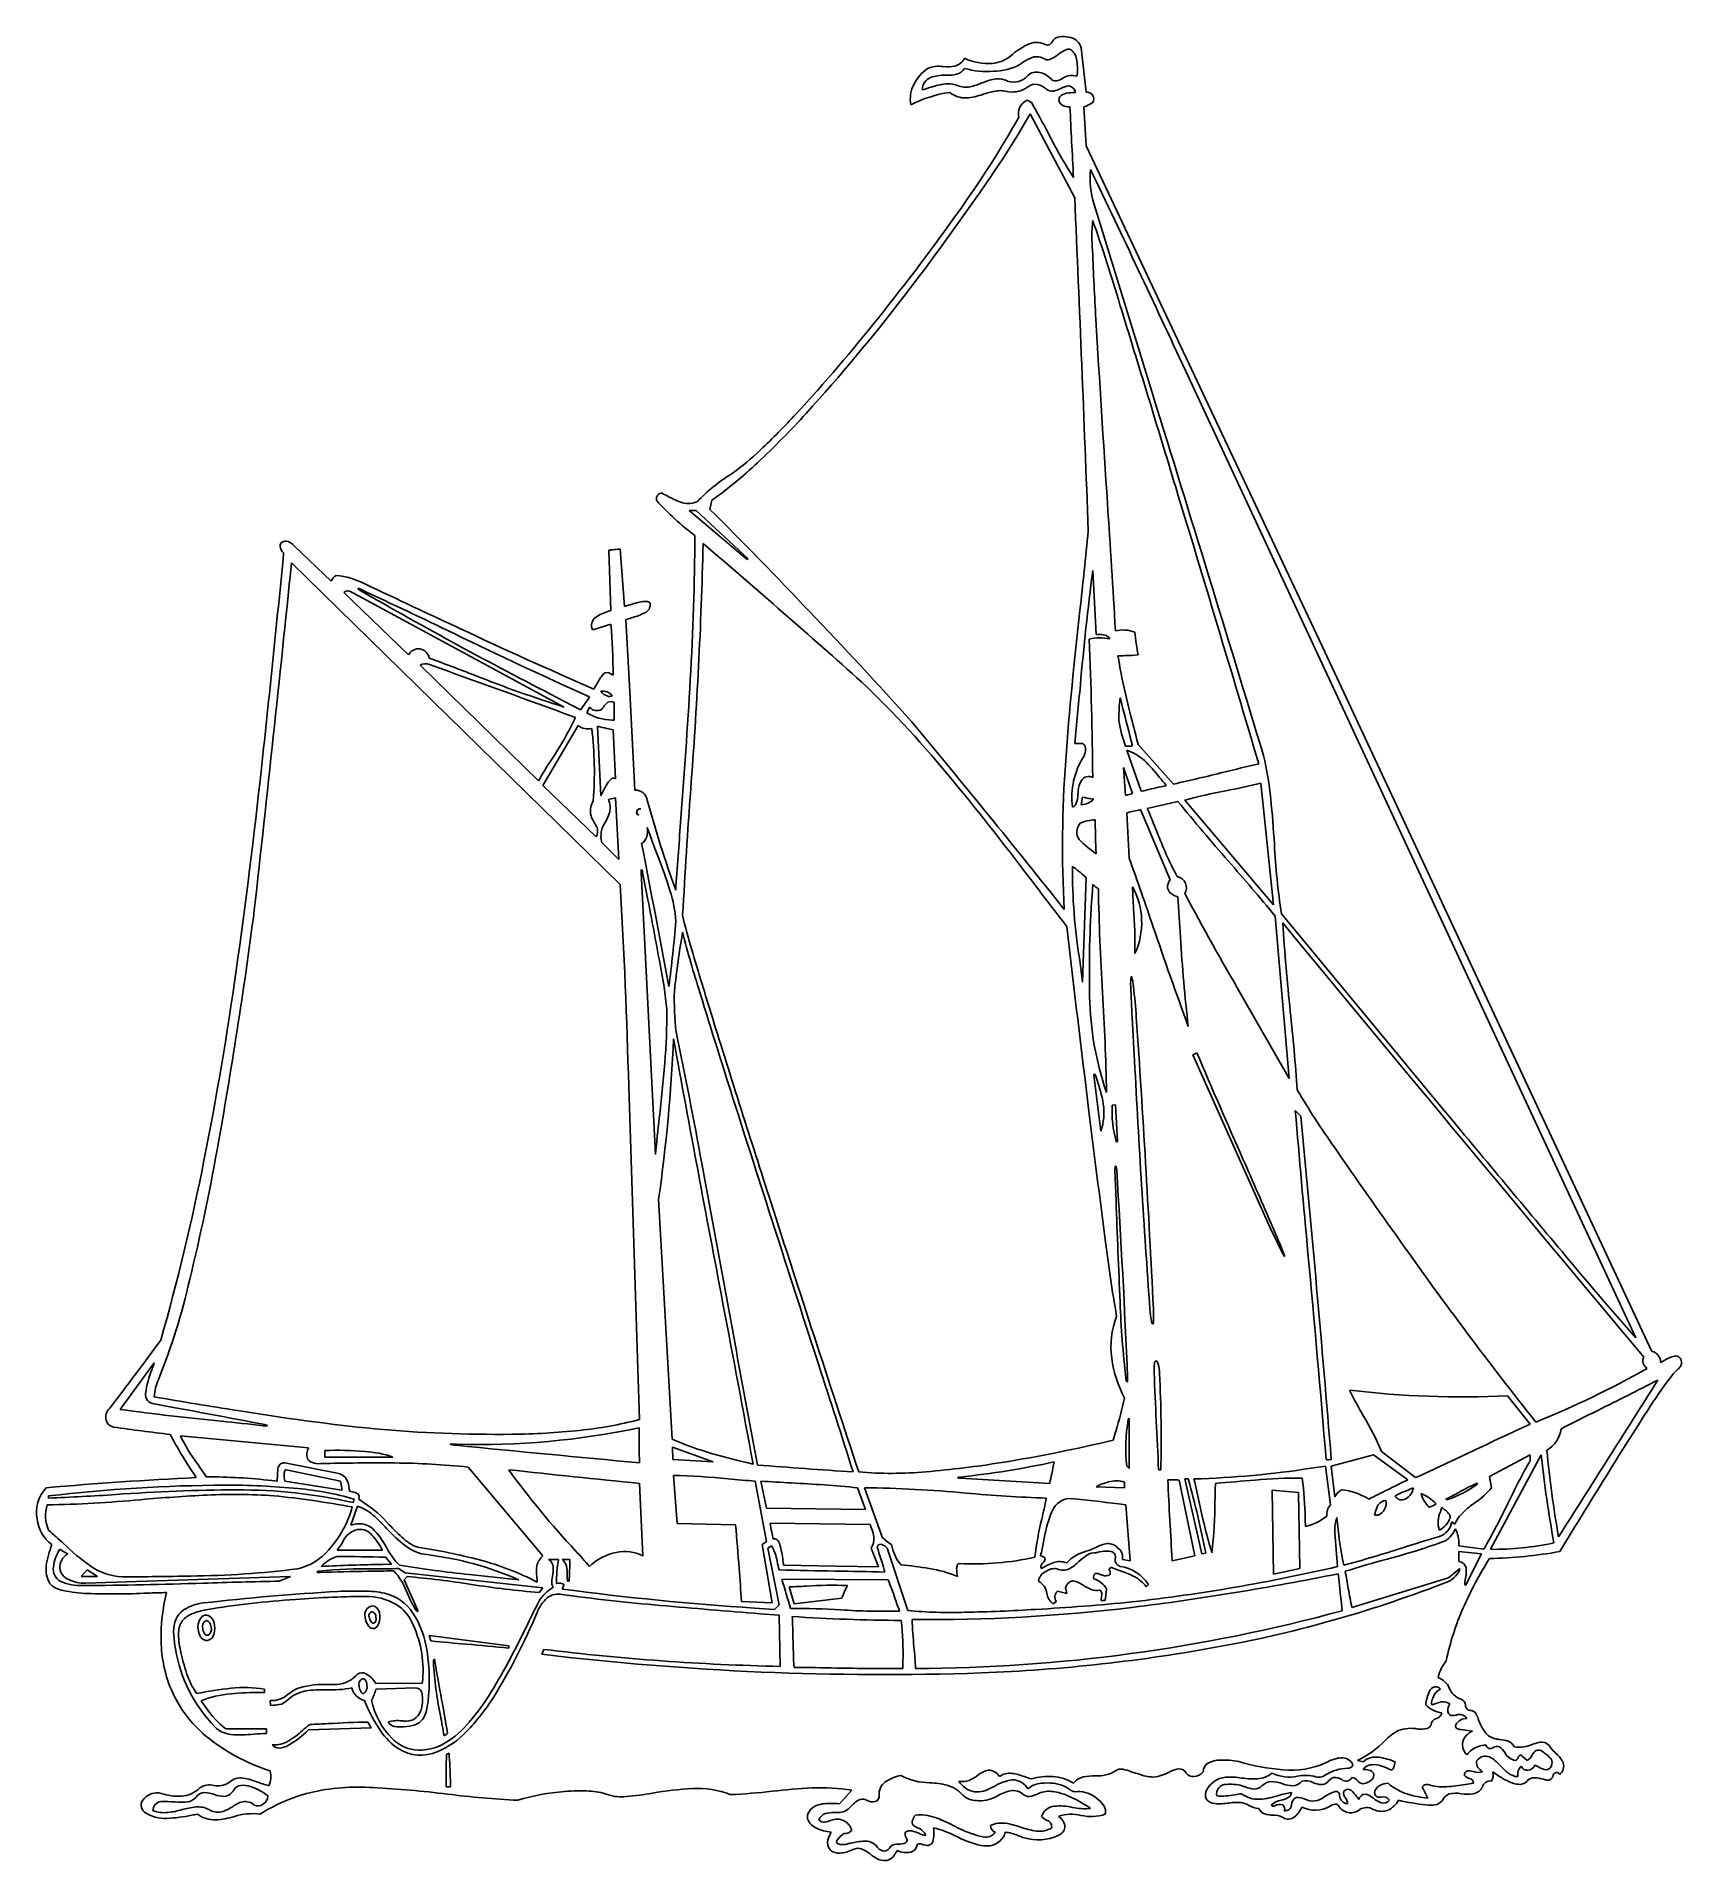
# Model space of a CAD drawing. Extents: x 0.7 to 7.97, y 1.37 to 9.42.
import ezdxf

# ---------------------------------------------------------------- set-up
doc = ezdxf.new("R2010")
doc.units = 0

msp = doc.modelspace()

# ---------------------------------------------------------------- linework, layer by layer
at = {"color": 7, "linetype": 'CONTINUOUS'}
for p, q in [((5.336761, 9.179286), (5.315854, 9.374589)), ((5.044081, 9.300669), (5.048428, 9.30372)), ((5.095639, 9.133467), (5.076126, 9.143222)), ((5.336761, 8.942521), (5.327004, 9.113953)), ((5.090064, 9.08329), (5.286585, 8.712547)), ((6.390831, 6.707807), (5.336761, 8.942521)), ((5.633087, 7.838062), (5.372999, 8.683278)), ((5.77525, 7.950493), (6.360061, 6.696986)), ((3.773867, 7.495758), (3.765625, 7.490167)), ((3.58479, 7.332714), (3.615453, 7.332714)), ((3.840111, 7.115375), (3.58479, 7.332714)), ((3.615453, 7.332714), (3.844386, 7.118351)), ((3.675386, 7.336896), (3.685142, 7.377315)), ((2.004254, 7.020511), (1.83979, 7.176612)), ((3.609755, 7.221312), (3.609878, 7.221212)), ((5.346517, 7.242119), (5.346517, 7.242119)), ((1.82864, 7.101349), (3.279556, 5.681096)), ((3.229379, 7.1571), (3.239136, 6.890889)), ((3.299068, 6.908006), (3.279556, 7.161281)), ((3.844386, 7.118351), (3.840111, 7.115375)), ((2.025161, 7.045599), (2.025147, 7.045587)), ((5.366029, 7.066504), (5.381361, 6.784962)), ((2.345729, 6.694368), (2.060006, 6.970333)), ((2.104606, 6.966151), (3.032857, 6.464394)), ((3.307865, 6.910844), (3.299068, 6.908006)), ((3.321698, 6.531121), (3.304643, 6.850469)), ((3.158296, 6.805869), (3.239136, 6.830957)), ((6.360061, 6.696986), (7.764708, 3.67964)), ((7.835793, 3.619708), (6.390831, 6.707807)), ((2.918568, 6.138253), (2.395904, 6.649767)), ((3.24889, 6.605167), (3.229379, 6.614922)), ((3.345063, 6.097832), (3.321698, 6.531121)), ((3.105217, 6.451968), (2.9998, 6.507186)), ((3.133208, 6.439307), (3.144358, 6.464394)), ((2.938081, 6.117347), (3.094183, 6.383557)), ((3.032969, 6.436575), (3.083033, 6.4184)), ((3.194536, 6.072744), (3.179203, 6.379375)), ((3.24889, 6.364043), (3.258649, 6.14801)), ((5.311672, 6.304111), (5.286585, 6.304111)), ((5.530449, 6.33758), (5.541646, 6.292961)), ((5.723067, 6.124374), (5.566733, 6.298536)), ((5.580614, 6.092433), (5.516558, 6.273449)), ((5.510925, 6.074196), (5.502621, 6.198186)), ((5.502621, 6.198186), (5.541646, 6.082501)), ((6.10891, 6.128497), (6.164661, 5.5905)), ((3.173628, 5.891556), (2.938081, 6.117347)), ((3.227753, 6.056136), (3.258649, 6.062989)), ((3.258649, 6.062989), (3.273981, 5.791204)), ((5.315854, 6.032325), (5.321429, 6.067169)), ((5.541646, 6.082501), (5.510925, 6.074196)), ((5.607153, 6.016994), (5.742522, 6.047425)), ((6.164661, 5.5905), (5.773011, 6.053232)), ((5.527708, 5.796779), (5.516558, 5.997482)), ((5.577883, 6.011361), (5.707504, 5.702003)), ((3.175847, 5.937568), (3.176301, 5.936837)), ((3.273981, 5.791204), (3.198715, 5.866467)), ((3.374332, 5.862286), (3.374332, 5.862286)), ((5.380483, 5.839402), (5.381361, 5.816292)), ((3.435483, 4.489074), (3.372233, 5.733901)), ((5.336761, 5.71176), (5.321429, 5.250421)), ((5.363307, 5.631697), (5.366029, 5.681096)), ((5.742347, 5.626738), (5.742347, 5.626737)), ((6.171512, 5.541776), (6.234349, 4.823926)), ((6.909456, 4.693958), (6.199504, 5.551475)), ((6.205081, 5.511056), (6.205081, 5.511056)), ((6.234349, 4.823926), (6.020405, 5.197283)), ((5.550981, 4.902543), (5.540285, 5.093596)), ((5.807856, 4.929504), (5.826322, 4.938215)), ((6.149632, 4.165497), (5.807856, 4.929504)), ((5.371807, 4.839837), (5.371807, 4.839838)), ((5.402268, 4.59256), (5.371807, 4.839837)), ((5.377642, 4.842732), (5.383159, 4.82544)), ((3.317326, 4.78886), (3.35757, 3.542096)), ((6.234349, 4.823926), (6.234349, 4.823926)), ((5.452269, 4.706792), (5.466382, 4.708243)), ((5.466382, 4.708243), (5.476257, 4.547781)), ((6.260657, 4.682981), (6.284525, 4.658068)), ((3.792634, 3.620204), (3.63991, 4.448944)), ((5.46939, 4.284016), (5.464372, 4.419979)), ((3.509526, 3.23224), (3.449594, 4.291507)), ((7.764708, 3.67964), (7.764708, 3.67964)), ((1.071822, 3.363254), (1.222349, 3.569533)), ((3.35757, 3.542096), (3.364575, 3.318653)), ((1.222349, 3.419006), (1.222349, 3.419006)), ((1.222349, 3.388342), (1.298626, 3.37412)), ((7.197444, 3.423188), (7.297796, 3.297747)), ((5.527708, 3.319475), (5.527708, 3.102619)), ((1.338031, 3.247571), (1.903904, 3.193214)), ((7.434386, 3.278235), (7.434386, 3.278235)), ((1.974986, 3.152796), (1.974986, 3.182064)), ((2.27604, 3.152796), (1.974986, 3.152796)), ((3.512053, 3.143039), (3.51079, 3.197396)), ((3.51079, 3.197396), (3.690718, 3.131889)), ((3.690718, 3.131889), (3.512053, 3.143039)), ((6.419722, 3.112376), (6.606486, 3.162551)), ((6.606486, 3.162551), (6.757013, 3.052444)), ((6.791857, 3.0622), (6.641331, 3.177883)), ((7.118, 3.067775), (7.297796, 3.162551)), ((7.122182, 2.745814), (7.345882, 3.163597)), ((7.297796, 3.162551), (7.297796, 3.137464)), ((1.395055, 3.081865), (1.407721, 3.0622)), ((1.768707, 3.102619), (1.764525, 3.046869)), ((2.029342, 3.081712), (1.799369, 3.127707)), ((1.805176, 3.097044), (2.044674, 3.046869)), ((2.607989, 3.10924), (2.938081, 2.716544)), ((3.531885, 2.860278), (3.515101, 3.071957)), ((3.866332, 3.122132), (3.861428, 3.123316)), ((4.308158, 3.087287), (4.308129, 3.08729)), ((5.527708, 3.102619), (5.516558, 3.112376)), ((5.667085, 3.097044), (5.657328, 3.097044)), ((6.330825, 3.103908), (6.394632, 3.112376)), ((6.394632, 3.112376), (6.41554, 2.941521)), ((6.435053, 2.977181), (6.419722, 3.112376)), ((7.127757, 3.0176), (7.118, 3.067775)), ((0.755435, 2.971606), (0.755435, 2.981536)), ((1.764525, 3.046869), (1.742252, 3.049059)), ((2.050249, 3.00645), (1.799369, 3.046869)), ((3.364575, 3.037112), (3.379907, 2.716544)), ((3.876089, 3.046869), (3.926264, 2.780658)), ((3.926264, 2.927004), (3.901176, 3.046869)), ((4.327671, 3.0176), (4.362515, 2.921431)), ((4.437778, 2.795989), (4.358333, 3.0176)), ((5.176478, 3.037112), (4.781383, 3.059911)), ((5.5068, 3.0176), (5.381361, 3.021781)), ((5.5068, 3.042687), (5.5068, 3.0176)), ((5.747924, 3.051399), (5.817611, 2.716544)), ((5.773011, 3.056625), (5.788342, 3.056625)), ((5.848274, 2.726301), (5.773011, 3.056625)), ((5.788342, 3.056625), (5.789234, 3.053191)), ((6.164661, 2.635707), (6.159086, 3.00645)), ((6.159086, 3.00645), (6.274768, 2.996693)), ((6.274768, 2.996693), (6.280343, 2.660794)), ((6.464903, 3.009121), (6.464104, 3.008522)), ((2.090668, 2.85174), (2.119937, 2.936761)), ((2.096475, 2.933046), (2.096475, 2.933046)), ((2.104781, 2.967425), (2.100425, 2.952093)), ((2.150775, 2.95006), (2.125513, 2.967425)), ((4.362515, 2.921431), (3.926264, 2.927004)), ((5.480964, 2.946192), (5.512376, 2.942336)), ((5.512376, 2.942336), (5.531889, 2.695639)), ((6.852619, 2.93152), (6.851789, 2.931186)), ((6.881227, 2.94768), (6.882454, 2.946518)), ((3.789385, 2.854236), (3.531885, 2.860278)), ((3.531885, 2.860278), (3.531885, 2.860278)), ((3.941596, 2.861496), (4.383421, 2.855922)), ((6.625999, 2.896342), (6.610668, 2.896342)), ((6.952142, 2.867071), (6.965165, 2.85701)), ((2.230044, 2.741632), (2.029342, 2.741632)), ((3.926264, 2.780658), (3.906751, 2.766721)), ((3.906751, 2.766721), (3.951353, 2.510268)), ((3.931839, 2.751389), (3.947171, 2.761146)), ((3.982015, 2.500511), (3.931839, 2.751389)), ((4.387603, 2.751389), (4.419717, 2.668865)), ((4.458685, 2.751389), (4.549279, 2.475424)), ((6.982804, 2.761146), (6.982555, 2.765886)), ((7.092912, 2.745814), (6.982804, 2.761146)), ((7.402678, 2.773981), (7.402678, 2.773981)), ((2.270464, 2.680307), (2.231498, 2.679405)), ((2.243692, 2.710969), (2.270464, 2.680307)), ((2.300722, 2.661026), (2.330165, 2.642732)), ((2.963169, 2.701214), (3.007769, 2.701214)), ((3.154115, 2.680307), (3.144358, 2.67055)), ((4.234653, 2.67206), (4.001528, 2.676125)), ((4.419717, 2.668865), (4.234653, 2.67206)), ((4.518714, 2.677836), (4.517038, 2.680118)), ((5.141095, 2.661294), (5.140239, 2.660794)), ((5.446868, 2.666369), (5.437111, 2.655219)), ((5.531889, 2.695639), (5.497044, 2.701214)), ((5.817611, 2.716544), (5.71726, 2.695639)), ((5.86529, 2.729206), (5.848274, 2.726301)), ((6.280343, 2.660794), (6.164661, 2.635707)), ((6.44716, 2.669636), (6.44716, 2.669636)), ((6.475472, 2.676125), (6.475472, 2.676125)), ((6.937856, 2.620375), (6.986986, 2.660794)), ((6.982804, 2.691457), (6.982804, 2.736057)), ((6.982804, 2.736057), (7.083156, 2.726301)), ((7.083156, 2.726301), (7.012074, 2.585531)), ((0.900387, 2.62595), (0.925475, 2.655219)), ((0.971471, 2.62595), (0.900387, 2.62595)), ((0.918131, 2.595842), (1.506518, 2.615265)), ((0.925475, 2.655219), (0.971471, 2.62595)), ((1.506518, 2.615265), (1.824457, 2.62595)), ((1.824457, 2.62595), (1.774282, 2.605043)), ((2.338876, 2.625776), (2.326217, 2.610618)), ((2.326217, 2.610618), (2.386265, 2.476108)), ((2.330165, 2.642732), (2.938081, 2.575775)), ((2.832154, 2.610618), (2.832154, 2.610618)), ((3.032857, 2.591106), (3.023101, 2.570199)), ((4.462867, 2.610618), (3.993863, 2.613522)), ((3.993863, 2.613522), (3.993863, 2.613522)), ((4.047522, 2.504692), (4.026615, 2.579956)), ((5.32411, 2.58702), (5.324035, 2.587065)), ((5.612728, 2.591106), (5.602971, 2.579956)), ((6.454016, 2.604253), (6.450385, 2.637971)), ((6.510317, 2.48849), (6.937856, 2.620375)), ((2.938081, 2.575775), (2.92275, 2.554868)), ((3.951353, 2.510268), (3.816157, 2.515843)), ((3.961108, 2.479604), (3.982015, 2.500511)), ((4.257982, 2.529781), (4.047522, 2.504692)), ((5.205746, 2.515843), (5.190415, 2.504692)), ((5.25174, 2.550686), (5.211321, 2.560443)), ((5.246165, 2.575775), (5.25174, 2.550686)), ((5.421781, 2.520024), (5.402268, 2.520024)), ((5.427356, 2.570199), (5.421781, 2.520024)), ((3.872747, 2.486387), (3.961108, 2.479604)), ((3.982015, 2.454515), (3.898493, 2.461242)), ((3.986196, 2.228725), (3.982015, 2.454515)), ((2.444396, 2.341503), (2.436324, 2.365314)), ((2.436324, 2.365314), (2.787554, 2.319319)), ((2.787554, 2.319319), (2.787554, 2.309564)), ((2.933725, 2.282385), (2.942436, 2.303989)), ((4.528374, 2.218968), (4.528394, 2.249857)), ((1.708775, 2.114436), (1.698146, 2.114284)), ((1.708775, 2.128374), (1.708775, 2.114436)), ((2.200776, 2.153462), (2.406067, 2.154912)), ((2.376392, 2.133949), (2.200776, 2.128374)), ((1.735314, 2.057001), (1.733862, 2.078199)), ((1.538735, 1.952758), (1.718531, 1.952758)), ((1.718531, 1.952758), (1.718531, 1.933244)), ((2.179869, 1.958333), (1.903904, 1.948576)), ((2.165932, 1.983421), (2.179869, 1.958333)), ((6.991342, 1.949708), (7.042736, 1.943001)), ((7.102668, 1.883069), (7.102668, 1.883069)), ((2.512807, 1.839746), (2.524247, 1.845554)), ((6.560492, 1.807806), (6.535404, 1.813381)), ((7.262951, 1.832894), (7.283858, 1.813381)), ((2.5311, 1.697699), (2.511588, 1.697699)), ((2.530159, 1.726105), (2.5311, 1.697699)), ((5.554778, 1.757851), (5.567955, 1.753941)), ((5.706246, 1.762814), (5.710169, 1.764624)), ((6.343815, 1.743927), (6.340124, 1.744764)), ((6.565004, 1.711307), (6.566206, 1.711694)), ((6.821126, 1.697699), (6.846215, 1.647524)), ((4.302583, 1.682367), (4.248226, 1.622435)), ((4.248226, 1.622435), (4.248226, 1.622435)), ((4.938429, 1.653265), (4.941455, 1.654892)), ((6.303974, 1.64264), (6.30037, 1.643839)), ((6.908806, 1.635864), (6.910808, 1.638497)), ((4.211683, 1.54985), (4.209821, 1.549102)), ((6.2901, 1.607104), (6.2901, 1.607104))]:
    msp.add_line(p, q, dxfattribs=at)
for centre, radius, start, end in [((5.223961, 9.383039), 0.040791, 95.737037, 138.635066), ((5.236079, 9.320176), 0.10471, 77.316727, 98.897684), ((5.251969, 9.356244), 0.066467, 16.021347, 83.867751), ((5.222493, 9.095995), 0.326762, 116.460102, 131.849495), ((5.117625, 9.310677), 0.08786, 64.412589, 117.617585), ((5.166263, 9.406459), 0.019694, 237.116263, 300.433487), ((5.144009, 9.43145), 0.052918, 307.520821, 329.823466), ((5.094366, 9.49687), 0.192752, 297.397015, 308.241651), ((5.385409, 9.272182), 0.236392, 144.338828, 145.859664), ((5.332144, 9.19519), 0.19137, 117.440587, 128.247264), ((5.258518, 9.340802), 0.028266, 64.146371, 121.011005), ((5.225659, 9.312373), 0.070308, 4.66566, 50.008513), ((4.72784, 9.143247), 0.166346, 122.922404, 154.560973), ((4.686493, 9.173408), 0.119962, 80.615545, 114.140818), ((4.725106, 9.456431), 0.165765, 263.400121, 281.454397), ((4.740982, 9.357651), 0.065924, 284.982566, 333.849198), ((4.749543, 9.316333), 0.060065, 284.12038, 327.423818), ((4.905203, 9.556229), 0.250701, 245.228229, 273.983026), ((4.899706, 9.63372), 0.363619, 254.11132, 274.433188), ((4.909801, 9.455041), 0.149459, 274.91901, 309.309648), ((4.927272, 9.51734), 0.246152, 270.125651, 298.329381), ((5.168387, 9.151495), 0.193811, 110.95349, 128.239318), ((5.118065, 9.209645), 0.057741, 76.582714, 130.835797), ((5.119074, 9.270742), 0.064904, 55.78322, 107.943513), ((5.116247, 9.178461), 0.088665, 43.40969, 80.118198), ((5.168073, 9.350862), 0.029255, 244.701018, 300.817949), ((5.095271, 9.28185), 0.203713, 350.762634, 370.247909), ((4.694562, 9.149551), 0.133863, 150.87652, 191.130309), ((4.448767, 9.803375), 0.63584, 285.005559, 288.079866), ((4.673735, 9.187834), 0.060356, 112.544357, 178.686868), ((4.773011, 8.832964), 0.387349, 99.695361, 109.126419), ((4.70811, 9.087512), 0.166327, 88.243696, 110.230742), ((4.727661, 9.099808), 0.116679, 68.989131, 99.811794), ((4.735565, 7.994886), 1.259074, 90.709424, 91.017446), ((4.725361, 9.431229), 0.177448, 268.261002, 282.641674), ((4.806405, 9.295355), 0.094161, 246.922443, 281.032505), ((4.768465, 9.4682), 0.271104, 281.91209, 293.522647), ((4.98115, 8.981657), 0.259894, 101.009749, 113.704724), ((5.000406, 8.823502), 0.366071, 100.07285, 109.112413), ((4.947573, 9.143497), 0.094643, 63.561924, 99.768156), ((4.957671, 9.058877), 0.126852, 73.07021, 99.662209), ((5.01673, 9.306796), 0.08307, 251.019364, 319.938617), ((5.008333, 9.300586), 0.121134, 263.495168, 306.454037), ((5.113373, 9.158545), 0.055527, 81.29976, 126.546322), ((5.101813, 9.125497), 0.090173, 48.85291, 77.211929), ((5.186542, 9.220017), 0.036789, 226.345215, 279.9453), ((5.201714, 9.25489), 0.026145, 216.355075, 279.364592), ((5.168291, 9.304109), 0.122819, 281.556593, 297.736115), ((5.184375, 9.327725), 0.100967, 282.348637, 299.989691), ((5.266162, 9.1255), 0.080893, 93.147136, 120.216566), ((5.273864, 9.187379), 0.065732, 70.003943, 126.415878), ((5.255684, 9.170995), 0.035788, 11.396263, 80.288962), ((4.821406, 8.606938), 0.577681, 98.637227, 116.547548), ((4.804862, 9.266076), 0.112583, 231.4182, 272.089785), ((4.78712, 9.422145), 0.269465, 274.650305, 290.286083), ((5.103823, 9.083529), 0.065806, 114.89118, 193.685525), ((1.884531, 7.292673), 3.701316, 27.449128, 29.823839), ((5.242286, 9.144833), 0.02526, 147.097623, 238.972763), ((5.253098, 9.133153), 0.040872, 94.540713, 141.574916), ((5.267184, 9.196301), 0.082362, 242.587922, 268.952653), ((5.298791, 8.896713), 0.281469, 91.633579, 100.010844), ((22.787463, 9.900126), 17.539412, 182.569042, 183.069119), ((5.266494, 9.283743), 0.18025, 289.615177, 303.518449), ((5.340227, 9.149242), 0.030243, 328.558711, 456.580079), ((1.112221, 11.289337), 4.512325, 324.316323, 330.508719), ((1.657682, 11.045045), 3.953445, 324.861224, 330.250159), ((7.402869, 10.136293), 2.50665, 206.986225, 212.16786), ((-11.47774, 8.060834), 16.77512, 2.531433, 3.0762), ((5.742647, 8.801498), 0.388092, 174.605074, 197.735137), ((-55.154076, -20.27095), 67.147841, 24.852782, 25.690213), ((-4.075777, 14.919645), 10.872896, 322.342591, 325.553924), ((-212.976773, -0.91991), 218.475806, 2.141009, 2.526953), ((-3.158198, 14.264259), 9.716558, 321.257085, 324.75621), ((6.107921, 8.542335), 0.745174, 174.620542, 184.813382), ((-0.787334, 6.4139), 6.534246, 16.231462, 19.659327), ((20.920837, 9.097323), 15.567714, 182.273317, 183.389888), ((-1.76745, 13.099107), 7.933268, 317.710599, 322.566721), ((-133.089527, -34.56938), 145.037845, 16.834733, 17.167277), ((-1.624121, 12.992928), 7.724468, 317.342679, 321.490899), ((112.244486, 14.471785), 107.049371, 183.371194, 183.806871), ((-255.63818, -73.252489), 273.565993, 16.895062, 17.242732), ((1.161791, 10.447583), 3.98221, 313.162634, 317.573406), ((1.634296, 9.997455), 3.2984, 313.377052, 317.255606), ((3.133202, 8.396531), 1.105371, 305.421942, 313.896935), ((4.143826, 6.880907), 0.717101, 121.830121, 136.806282), ((2.56969, 8.934273), 1.915295, 305.61896, 313.410016), ((-138.985523, -36.648106), 151.28345, 16.458451, 16.941569), ((3.466877, 7.382524), 0.027535, 135.066475, 190.905482), ((4.326862, 8.17291), 1.191546, 221.889791, 232.998985), ((3.460352, 7.392716), 0.015932, 73.3167, 144.483481), ((3.1465, 6.746385), 0.734234, 61.92852, 64.298418), ((3.647469, 7.664765), 0.312007, 240.115614, 252.837092), ((3.581637, 7.454046), 0.091248, 253.28912, 295.575315), ((-7.508564, -4.015867), 15.93631, 43.172018, 45.429169), ((-41.063255, 4.191211), 46.60273, 3.209417, 3.904298), ((1.797944, 7.176191), 0.019704, 122.184557, 183.251901), ((1.814635, 7.175756), 0.036369, 181.075695, 235.037824), ((1.802982, 7.160625), 0.035789, 73.427876, 115.723151), ((1.786414, 7.127565), 0.072489, 42.57998, 68.322567), ((-8.315662, 7.286759), 11.92572, 356.629795, 359.685083), ((-16.743952, 7.678856), 20.396014, 355.565909, 358.616385), ((-20.178838, -20.794859), 36.750203, 48.136156, 49.586866), ((-23.479103, 10.083295), 28.9653, 353.672318, 354.370866), ((-195.885974, 27.503429), 198.764467, 353.663683, 354.108527), ((-80.473243, 15.145084), 82.655015, 353.783578, 354.446374), ((3.18275, 7.71847), 0.563303, 274.748233, 276.400615), ((3.291377, 6.783365), 0.3781, 91.791598, 96.962009), ((2.060215, 6.995127), 0.061449, 124.797832, 155.600915), ((1.99324, 6.70152), 0.345556, 62.580753, 84.699725), ((24.685296, 54.423778), 52.49728, 244.581876, 245.090661), ((18.659916, 5.382754), 13.400091, 172.781585, 174.95853), ((2.077865, 6.949409), 0.027509, 49.422926, 130.480922), ((2.178167, 7.134395), 0.183622, 243.333894, 246.383683), ((2.138978, 6.999761), 0.021825, 212.701826, 249.821408), ((2.122101, 6.968925), 0.019103, 53.474225, 94.467909), ((12.583123, 25.169154), 20.978778, 240.118873, 242.818525), ((-12.294266, -24.010593), 34.188324, 64.271976, 65.038591), ((3.484261, 6.40412), 0.536549, 101.892146, 109.193511), ((3.390497, 6.851275), 0.07967, 83.418123, 102.17556), ((3.399228, 6.917253), 0.013174, 14.441741, 88.254478), ((3.19592, 6.825727), 0.042543, 125.444465, 207.824727), ((3.280571, 6.701299), 0.193028, 105.708844, 124.496332), ((2.969206, 7.648464), 0.804227, 288.794616, 289.611422), ((3.57041, 6.046809), 0.846464, 106.6751, 108.298835), ((3.250667, 7.151045), 0.303268, 284.680202, 297.034027), ((3.375084, 6.915634), 0.037225, 291.137762, 367.570494), ((-9.486718, -6.186176), 18.865284, 41.851231, 43.868678), ((21.179266, 5.05262), 15.975645, 173.392481, 175.780483), ((12.86776, 28.075066), 23.656712, 244.133411, 245.73102), ((11.27977, 25.304785), 20.441157, 244.793654, 246.606913), ((-0.014479, 6.577297), 3.263488, 0.489309, 4.457905), ((5.399197, 6.57093), 0.199022, 77.788807, 104.052438), ((5.399653, 7.741569), 0.956782, 268.904528, 269.37527), ((5.393908, 6.666986), 0.117951, 77.470304, 92.277357), ((5.40908, 6.745932), 0.037665, 31.210912, 73.943647), ((5.500916, 6.663041), 0.14153, 68.495785, 104.122892), ((6.867641, 6.926185), 1.321401, 185.709781, 190.103829), ((2.388876, 6.673422), 0.047963, 8.403101, 154.10543), ((-12.846307, 6.006753), 18.212928, 0.461922, 2.38289), ((8.685576, 7.237242), 3.254353, 189.677355, 195.195019), ((5.565698, 4.701523), 1.990616, 91.630931, 92.538492), ((5.495485, 7.498859), 0.80764, 270.961889, 275.06108), ((2.41927, 6.602304), 0.052903, 69.405537, 116.211021), ((-1.614059, -4.372871), 11.772047, 68.830257, 69.875095), ((-39.603414, -110.507145), 124.473671, 69.968705, 70.259997), ((4.624316, 11.578937), 5.356425, 248.224121, 252.715764), ((3.393935, 6.454527), 0.244703, 142.291879, 153.607987), ((3.221432, 6.591765), 0.024482, 71.058877, 149.483897), ((2.534936, 6.907734), 0.726622, 329.946763, 331.704334), ((3.203072, 6.481769), 0.053006, 38.228626, 99.267387), ((3.238806, 6.564227), 0.053558, 214.251572, 252.247869), ((-31.607202, 8.66084), 35.257757, 355.598149, 356.6258), ((0.992689, 3.06693), 4.853009, 39.30821, 46.27827), ((-21.310609, 9.037098), 26.737239, 354.133179, 354.684821), ((3.293669, 6.344707), 0.216839, 140.838108, 150.352905), ((2.968481, 6.609856), 0.202745, 320.774126, 330.166518), ((3.176977, 6.489826), 0.041362, 217.942563, 301.705159), ((2.981927, 6.62245), 0.27415, 322.256918, 324.665544), ((3.27167, 6.42317), 0.077634, 126.897386, 148.359535), ((3.232268, 6.535728), 0.024547, 246.49003, 300.458877), ((3.23813, 6.463014), 0.025797, 54.754096, 120.440771), ((6.408281, 6.533381), 3.155649, 180.895142, 181.288649), ((2.317667, 6.434296), 0.936185, 358.262717, 361.721057), ((6.100704, 6.42537), 0.61854, 172.620663, 179.169163), ((-2.477255, 4.360031), 8.248274, 13.871967, 15.07173), ((1.665316, 7.107067), 1.576129, 326.359248, 334.091472), ((3.136794, 6.433064), 0.06532, 229.281458, 285.377249), ((3.247907, 6.62379), 0.217232, 238.129505, 268.845257), ((1.588218, 6.179558), 1.577445, 355.30099, 366.937151), ((3.293822, 6.793931), 0.43011, 254.544569, 260.165304), ((3.153088, 5.985646), 0.390336, 75.792531, 80.076381), ((3.209571, 5.846837), 0.560794, 85.515214, 86.528426), ((-31.449097, -23.584732), 46.863516, 38.472659, 39.780363), ((4.252687, 6.468504), 1.230017, 356.948908, 358.408327), ((6.388407, 6.583153), 0.92515, 191.226651, 198.382859), ((-6.81751, 3.204138), 12.764982, 14.029004, 14.425949), ((5.313339, 6.282956), 0.02122, 352.892987, 454.505347), ((5.528239, 5.77563), 0.516069, 90.806263, 91.973482), ((5.522049, 6.43811), 0.146466, 269.580559, 277.689111), ((5.523295, 4.59999), 3.025039, 147.307216, 149.43535), ((10.300729, 5.850792), 5.06787, 175.730609, 183.164992), ((5.610968, 6.065719), 0.336913, 147.630264, 187.358372), ((5.26026, 6.279582), 0.07414, 333.15019, 360.57912), ((5.448303, 6.068251), 0.216252, 47.553061, 71.60129), ((5.127262, 5.736827), 0.677613, 38.140841, 46.435479), ((8.816187, -5.451014), 11.976793, 103.112169, 103.866637), ((4.649127, 5.907273), 1.510867, 5.761884, 13.157347), ((-26.211868, 9.226947), 28.071858, 351.962396, 353.799259), ((3.318644, 6.061352), 0.115909, 133.635142, 150.533749), ((3.250027, 6.136716), 0.014209, 52.642813, 143.130735), ((-6.561695, -3.12173), 14.618674, 37.010826, 39.319309), ((5.401801, 6.086614), 0.100259, 148.101489, 175.0387), ((5.348492, 6.121421), 0.036635, 61.399225, 150.26141), ((7.754241, 7.886022), 2.716678, 219.573414, 220.620315), ((3.876884, 14.478365), 8.555557, 282.46174, 283.994035), ((5.43842, 8.821795), 2.775502, 280.695968, 283.979479), ((3.244007, 6.003313), 0.095956, 150.658856, 186.679997), ((3.556399, 5.917502), 0.393758, 149.327611, 156.78031), ((3.146703, 6.020279), 0.088627, 347.842693, 383.865175), ((3.346441, 6.044089), 0.053761, 9.792069, 91.469038), ((8.68166, 7.502888), 5.477552, 195.346394, 199.704702), ((42.115461, 3.363901), 38.621628, 175.934587, 176.761247), ((5.259682, 6.05616), 0.037715, 297.043294, 347.450173), ((5.125659, 6.088901), 0.175672, 346.524761, 358.870817), ((6.097686, 6.040233), 0.797671, 176.042541, 176.751173), ((5.305579, 6.129643), 0.097859, 276.027245, 312.430809), ((5.379326, 6.24736), 0.189264, 252.18737, 264.17005), ((5.247515, 5.238719), 0.828045, 81.381347, 82.185547), ((5.9811, 4.532018), 1.610988, 101.193682, 104.394474), ((4.831564, 10.16641), 4.139512, 281.662698, 281.999367), ((13.353808, 12.267764), 9.829765, 219.257483, 221.269659), ((6.333868, 4.015935), 2.113087, 100.368828, 105.391947), ((1.313034, 5.566435), 4.864324, 3.458766, 5.811248), ((3.317351, 6.041978), 0.175855, 196.459892, 216.422213), ((3.062296, 6.047225), 0.177024, 329.461808, 345.069071), ((3.363978, 5.999131), 0.011774, 152.297278, 257.571167), ((3.367781, 6.000779), 0.014593, 78.418836, 244.262125), ((3.368879, 5.998785), 0.016392, 83.582742, 159.209095), ((5.384721, 5.785664), 0.181311, 92.383885, 114.218777), ((8.987659, 5.99669), 3.610604, 180.474034, 182.496752), ((5.649699, 5.480435), 0.533914, 101.065847, 104.440095), ((5.44476, 6.528391), 0.533893, 281.064472, 284.43872), ((-1.682355, 2.96037), 7.904422, 21.949808, 22.749196), ((3.128408, 5.916945), 0.05186, 330.687847, 382.555496), ((3.302016, 5.895033), 0.107178, 144.496079, 195.457728), ((3.352153, 5.902645), 0.046052, 298.790683, 345.8418), ((3.292101, 5.918502), 0.10816, 345.478255, 367.15575), ((7.959313, 7.542276), 4.835877, 199.450385, 200.987952), ((76.976141, 0.472058), 73.633989, 175.729867, 175.962947), ((5.353521, 5.912872), 0.057614, 138.541143, 216.003363), ((5.706056, 6.277304), 0.563878, 224.939315, 234.842567), ((7.365845, 6.571339), 1.837945, 200.922614, 207.744984), ((-52.058526, -4.994264), 56.485984, 10.428661, 11.081144), ((1.082837, 4.883341), 2.536815, 17.690738, 21.429988), ((9.281966, 6.017126), 3.117436, 182.890883, 188.590408), ((3.390004, 5.738026), 0.018243, 151.22059, 193.067676), ((3.362516, 5.735147), 0.016377, 356.411745, 405.40643), ((30.60282, 10.901182), 27.70997, 190.74681, 191.001203), ((7.765382, 5.744314), 2.488616, 179.594314, 189.221215), ((6.269578, 6.930435), 1.533278, 229.649002, 230.922788), ((4.692333, 4.980894), 0.974399, 48.596366, 51.188317), ((-23.241279, -4.387718), 30.518496, 18.889409, 19.494451), ((-2.005578, -1.199686), 10.597741, 39.50329, 41.222131), ((-24.94584, 4.039345), 28.273103, 1.519078, 3.3289), ((3.002596, 5.489999), 0.523518, 3.175609, 18.282299), ((33.820975, 27.574515), 36.106429, 217.332372, 217.697461), ((5.295499, 5.574295), 0.127988, 48.246463, 56.55987), ((5.451739, 5.74912), 0.106479, 228.172908, 235.296145), ((16.973563, 5.897871), 11.584856, 181.168702, 183.430437), ((5.252979, 5.512497), 0.329484, 335.499623, 388.822463), ((14.17155, 6.056241), 8.638483, 182.55375, 183.183772), ((5.75046, 5.670039), 0.053543, 143.346556, 185.022967), ((5.734481, 5.671922), 0.037933, 189.975769, 231.479461), ((5.762445, 5.707283), 0.083014, 231.578698, 255.989083), ((5.729902, 5.666386), 0.050193, 329.19017, 439.310401), ((19.10149, 12.786641), 15.123265, 208.197647, 210.121365), ((-20.682926, 8.499478), 22.538801, 349.804157, 352.523974), ((-18.174146, 1.389098), 21.985837, 10.318228, 11.07728), ((10.083359, 5.295283), 4.732025, 175.923228, 181.324074), ((2.938983, 5.392932), 2.613869, 359.625774, 364.026466), ((-7.845433, 4.628576), 13.624393, 3.445568, 4.201412), ((-1.555331, 5.917569), 5.096251, 352.249923, 355.514416), ((5.384719, 5.947798), 1.872829, 192.391709, 197.253787), ((121.344812, 19.000313), 116.875897, 186.635142, 187.038274), ((24.984195, 12.071989), 20.43855, 198.779059, 200.082639), ((16.095092, 6.167435), 9.911768, 183.797031, 186.062203), ((313.141345, 259.260681), 398.244576, 219.58114, 219.939811), ((7.242898, 4.824861), 3.743498, 170.066461, 174.07584), ((7.769501, 6.530686), 4.345266, 194.120089, 197.780061), ((11.333579, 5.731386), 5.586469, 182.913799, 186.965563), ((1.606746, 4.954627), 1.886527, 5.331656, 11.387098), ((21.97251, 10.795572), 19.154249, 196.385114, 197.30528), ((-4.657605, 3.986947), 10.058702, 7.215986, 7.762357), ((-13.619475, 7.445406), 15.354067, 348.795356, 351.974838), ((5.662652, 5.24617), 0.128919, 166.491988, 186.946187), ((5.410331, 5.228301), 0.135733, 1.003006, 20.701687), ((4.788768, 5.168344), 1.270099, 178.064752, 186.29393), ((50.290534, 19.54303), 48.812422, 197.083313, 197.694772), ((6.728357, 5.21062), 1.375981, 181.027816, 199.001917), ((-5.944808, 4.523757), 11.374672, 1.203178, 3.431913), ((8.833474, 5.296951), 3.299461, 181.152643, 183.533541), ((2.23556, 4.853133), 3.331942, 4.140869, 6.506184), ((1.130426, 5.094918), 2.354945, 355.06493, 360.851719), ((85.629404, 30.62043), 85.82677, 197.299867, 197.872366), ((-62.6643, 0.440308), 68.381622, 2.82328, 3.902037), ((-3.343545, 4.105066), 9.635968, 3.979222, 6.050065), ((-3.695629, 5.309627), 7.217395, 351.890537, 357.537612), ((172.876503, 36.059609), 172.185981, 190.392287, 190.788086), ((-16.554689, 0.796365), 20.52226, 10.252199, 11.902747), ((33.483158, 16.644017), 30.032089, 202.940592, 203.916218), ((-4.330417, 5.551738), 7.834856, 353.396635, 355.172081), ((5.397508, 4.835646), 0.026041, 157.810335, 170.73652), ((5.375765, 4.844486), 0.002569, 157.224358, 316.934948), ((57.737463, 7.592265), 52.255751, 182.950447, 184.156856), ((4.735199, 4.596249), 0.6873, 9.627684, 19.479236), ((9.629784, 6.778278), 3.913017, 210.815254, 215.224423), ((236.24434, 78.852086), 243.995367, 197.690817, 197.973858), ((66.825801, 12.208509), 61.935526, 186.982508, 187.510315), ((5.165617, 4.673392), 0.250075, 341.14154, 368.694942), ((5.941512, 4.68088), 0.489929, 176.968233, 195.807395), ((92.77653, 12.054122), 86.829316, 184.869832, 185.28832), ((119.442315, 98.09736), 146.245821, 219.693014, 220.016391), ((12.892783, 3.577652), 9.501117, 173.51483, 174.49527), ((-95.353569, -5.175381), 102.112677, 4.672673, 5.526147), ((-8.181771, 6.252385), 9.837293, 346.394828, 349.796801), ((5.473161, 4.547995), 0.003103, 190.660895, 356.043608), ((26.954006, 18.618486), 24.896418, 214.48792, 215.670724), ((-8.468411, 6.424415), 10.102792, 344.177946, 348.798797), ((5.49707, 4.422545), 0.032799, 154.043487, 184.48751), ((5.467872, 4.434686), 0.002234, 344.519535, 457.513776), ((5.398018, 4.41628), 0.074177, 3.001122, 13.892178), ((-52.78448, -21.382321), 64.244783, 23.435558, 23.727538), ((-38.511064, 1.656263), 44.069914, 2.400788, 3.595738), ((125.933936, 43.376337), 128.101269, 197.769929, 198.331198), ((41.272357, 5.505383), 35.823793, 181.953806, 182.669085), ((11.960095, 4.911867), 6.587089, 186.9637, 189.943601), ((10.421972, 6.185803), 4.725942, 205.308552, 206.761324), ((3.715333, 3.082232), 2.675889, 21.09536, 23.960916), ((6.390347, 4.150641), 0.20977, 206.259692, 211.941581), ((6.181195, 4.033123), 0.033039, 10.041827, 21.703589), ((6.212951, 4.039126), 0.000813, 342.698061, 498.821885), ((-81.6655, -4.155629), 88.36424, 4.737094, 5.329072), ((21.190831, 14.316242), 17.706278, 215.235796, 218.443463), ((19.412697, 13.99387), 15.558245, 219.678224, 221.524712), ((-1.587506, 4.621947), 3.044721, 338.285364, 347.025606), ((-90.37691, -14.160534), 95.814818, 10.391645, 10.822509), ((9.405736, 3.965665), 3.920415, 181.878403, 186.829134), ((6.09642, 3.839058), 0.478498, 184.154554, 190.057693), ((5.119186, 3.777493), 0.516066, 357.788296, 363.442929), ((5.81216, 3.640532), 0.365601, 158.518233, 188.068124), ((5.646525, 3.754626), 0.021268, 177.662476, 223.81644), ((5.607811, 3.754001), 0.027292, 328.893823, 367.529216), ((-12.581817, 13.812668), 17.153426, 322.494924, 323.750835), ((-3.964881, 5.311805), 5.472008, 341.113124, 341.43398), ((42.882134, 10.614805), 39.71037, 190.14503, 190.88208), ((-35.846173, -9.548475), 42.09552, 17.467742, 18.142455), ((5.976078, 3.6616), 0.530857, 187.83642, 207.871294), ((5.823186, 3.538097), 0.18612, 171.117094, 183.883353), ((5.649912, 3.568555), 0.010752, 107.676154, 189.193863), ((5.633282, 3.561063), 0.022208, 5.370569, 52.999303), ((5.454519, 3.512954), 0.207048, 2.401324, 14.028112), ((5.697335, 7.312175), 4.322014, 292.092869, 299.336996), ((7.83264, 3.5773), 0.037344, 152.365084, 241.613951), ((7.825013, 3.57217), 0.048745, 358.027406, 437.223114), ((7.701584, 3.897103), 0.3692, 297.792077, 300.595076), ((7.968189, 3.462233), 0.141059, 103.776993, 123.909434), ((7.938845, 3.572999), 0.026577, 1.542459, 99.196601), ((7.888252, 3.60677), 0.090446, 311.470213, 325.819154), ((7.942182, 3.567739), 0.023986, 330.580169, 374.42461), ((1.62371, 3.372961), 0.444025, 157.830581, 172.09551), ((1.436759, 3.406791), 0.214757, 155.617224, 176.739238), ((5.544251, 3.501935), 0.031211, 184.486709, 212.79156), ((5.518079, 3.487095), 0.002065, 268.156047, 386.134209), ((5.439169, 3.496486), 0.081209, 354.00464, 364.123142), ((37.697322, 4.795019), 32.084955, 182.267652, 183.033579), ((-0.274779, 3.229606), 5.943343, 358.721953, 362.816332), ((-143.204821, 98.809267), 178.62332, 327.487273, 327.749916), ((-2.577435, 23.880856), 22.905005, 296.369464, 297.113848), ((9.393002, 2.376553), 1.857358, 142.163545, 148.138828), ((8.232528, 3.246134), 0.408218, 134.157949, 138.641115), ((1.2236, 3.428413), 0.04009, 171.954085, 268.212419), ((5.408732, 27.681715), 24.621228, 260.210352, 261.078264), ((3.671303, 3.822998), 1.880637, 342.830873, 347.421255), ((7.003399, 7.724691), 4.305878, 263.293709, 272.582911), ((7.974536, 4.165314), 1.639131, 205.941353, 210.509513), ((1.063426, 3.328772), 0.055042, 132.861227, 193.879724), ((1.050035, 3.326336), 0.041466, 195.051097, 259.800401), ((2.663503, 15.098157), 11.842356, 262.275739, 264.448788), ((-13.443571, -76.096076), 80.826014, 79.199461, 79.490753), ((-1.15925, -22.825106), 26.273201, 83.744514, 84.151543), ((3.217053, 13.240415), 10.015031, 260.652224, 264.146996), ((2.92974, 4.974263), 1.711761, 275.72264, 284.71598), ((6.218499, 3.19238), 0.706486, 169.73655, 186.502263), ((5.532787, 3.318505), 0.009472, 135.438283, 181.493013), ((5.523115, 3.321207), 0.004909, 339.338677, 413.451334), ((5.549903, 2.720456), 1.183408, 22.738962, 31.180998), ((23.039725, -27.689314), 34.677308, 116.446078, 116.744703), ((21.536238, -5.524476), 16.344392, 147.084955, 148.180442), ((2.242606, 11.573005), 8.373895, 261.761604, 263.49007), ((2.886855, 4.08501), 1.797712, 207.565287, 213.918449), ((1.974075, 3.545386), 0.702314, 205.090386, 216.855011), ((1.699153, 3.249303), 0.048953, 60.273965, 86.126078), ((1.713236, 3.32351), 0.033294, 253.053716, 287.821803), ((2.741458, 9.39477), 6.141469, 264.902229, 270.554342), ((2.656011, 6.632839), 3.424314, 268.346714, 281.924117), ((2.76053, 6.527071), 3.273731, 270.706145, 275.959476), ((0.360555, 3.224698), 3.003529, 359.763368, 361.101094), ((4.029783, 4.396645), 1.275345, 245.924876, 254.192506), ((3.975388, 9.333295), 6.282355, 279.05622, 283.637439), ((7.178844, 2.75142), 1.78696, 163.202066, 164.530167), ((12.112797, -7.384724), 11.717483, 114.262926, 115.638925), ((7.301611, 3.297509), 0.134167, 301.448495, 351.74055), ((1.946134, 3.165282), 0.050632, 146.518797, 201.48886), ((1.931314, 3.164279), 0.03675, 208.514309, 249.154807), ((2.027592, 1.895954), 1.287185, 84.447079, 92.342292), ((2.13556, 2.764593), 0.412839, 70.106131, 87.697289), ((2.529577, 3.209264), 0.000362, 272.295369, 413.437432), ((2.536282, 3.228522), 0.020729, 251.168947, 262.538552), ((2.546373, 3.011053), 0.199194, 86.879826, 94.77481), ((2.591945, 3.594881), 0.391288, 261.423145, 264.915167), ((13.567302, 113.788243), 111.129857, 264.314172, 264.732431), ((6.588337, 3.198547), 3.224308, 179.755739, 181.25893), ((4.748638, 6.930814), 3.909499, 254.172772, 256.883194), ((6.405187, 3.200855), 0.059615, 262.008173, 284.111477), ((1.690996, 14.338959), 12.376756, 294.338855, 295.619746), ((13.567355, 3.87158), 6.261627, 186.492144, 190.095522), ((12.05409, 3.62249), 4.703055, 185.361372, 190.052553), ((2.097734, -12.11632), 15.194196, 92.602865, 95.105216), ((0.083267, 2.18063), 1.629739, 32.885242, 35.375677), ((1.46555, 0.735947), 2.329604, 83.178501, 90.33677), ((1.796371, 3.10009), 0.02778, 83.805122, 174.775727), ((1.884931, 3.071655), 0.08908, 175.27589, 196.155186), ((1.840317, 3.077235), 0.044198, 159.371191, 177.723578), ((1.804141, 3.091876), 0.005271, 78.676149, 169.82272), ((1.951843, 3.219412), 0.095581, 249.415115, 273.464023), ((2.20854, -5.978539), 9.106002, 89.520554, 91.579021), ((2.023666, 3.025874), 0.056126, 31.056324, 84.195766), ((2.254929, -0.337899), 3.465172, 84.152096, 89.507131), ((9.374053, 63.703662), 60.963466, 263.797651, 264.342877), ((5.817312, 5.297718), 3.744649, 215.992887, 223.090023), ((3.434356, -0.121637), 3.194614, 84.216273, 88.551671), ((7.211657, 46.000065), 43.010891, 265.565183, 266.129201), ((4.476143, 4.755403), 1.674225, 265.1038, 275.282001), ((4.282078, 7.308815), 4.234866, 274.716173, 279.2699), ((4.779353, 3.045014), 0.020072, 87.685057, 119.472234), ((4.778229, 3.07413), 0.014564, 233.066916, 282.505059), ((4.388614, 6.828984), 3.784226, 275.938966, 282.318921), ((7.037091, 2.672625), 1.895978, 167.632001, 168.91633), ((3.600991, 3.430454), 1.622702, 347.481439, 349.397594), ((5.693067, 7.228143), 4.173255, 271.652745, 278.790407), ((10.234539, 1.48594), 3.369272, 150.648081, 154.2856), ((40.555282, -17.376463), 38.754052, 148.116763, 148.736244), ((0.861245, 2.908548), 0.158895, 136.660975, 190.789292), ((1.571585, -3.968661), 6.997952, 90.316148, 96.697477), ((0.222374, 15.565481), 12.605151, 272.423711, 273.778855), ((1.609926, -4.552789), 7.561054, 90.178004, 94.223124), ((1.825615, -4.527403), 7.521764, 92.813754, 95.061051), ((1.577963, 0.524721), 2.463575, 85.993293, 92.828944), ((1.542619, -0.21835), 3.247549, 84.44938, 90.170207), ((1.600534, 0.756124), 2.252148, 77.175703, 90.358654), ((1.27718, -1.58843), 4.595105, 79.729403, 84.092751), ((1.742909, 1.723226), 1.295755, 73.783064, 84.960164), ((2.403683, 3.127837), 0.368026, 192.709403, 193.809702), ((1.951789, 3.011846), 0.098608, 356.863254, 376.583775), ((1.969122, 3.003852), 0.114589, 4.861618, 26.414635), ((2.390499, 3.056593), 0.310201, 187.97365, 190.0862), ((2.154107, 3.255161), 0.262141, 254.73583, 257.164164), ((2.085044, 2.930126), 0.070284, 59.217678, 81.13955), ((2.109585, 2.976301), 0.018234, 330.871943, 411.186025), ((4.351054, 9.559694), 6.530121, 264.774246, 265.828939), ((4.757104, 16.320844), 13.301542, 266.310579, 266.89064), ((3.761105, -2.742473), 5.78787, 84.382407, 87.281648), ((4.295508, -2.44869), 5.466651, 84.635216, 89.341517), ((5.422309, 9.919022), 6.952323, 264.919298, 267.847183), ((5.484436, 2.838803), 0.210012, 103.266758, 119.393373), ((5.470596, 2.91843), 0.129424, 73.755671, 105.393341), ((34.260762, 4.435566), 28.596483, 182.772298, 183.488264), ((5.715775, 3.452541), 0.400503, 267.420114, 271.384587), ((5.732518, 2.92783), 0.124526, 82.893401, 93.252979), ((1.337415, 1.8372), 4.614903, 11.144743, 15.277384), ((1.338479, 1.986844), 4.601046, 12.037163, 13.444788), ((13.370559, 2.794309), 7.466302, 178.13642, 178.716252), ((7.057846, -10.205277), 13.292198, 94.205171, 94.961702), ((6.2673, 1.162028), 1.898063, 89.267925, 95.567499), ((4.761689, 2.862381), 1.542564, 0.79808, 7.358029), ((6.509334, 2.937462), 0.084233, 122.476969, 151.866139), ((6.426751, 2.703216), 0.308275, 58.987651, 82.890801), ((2.634346, 11.027613), 8.976574, 296.114841, 296.705903), ((9.823002, -3.249197), 7.007922, 115.944692, 116.752101), ((6.730355, 2.996787), 0.032929, 207.933086, 302.70939), ((6.881541, 2.656271), 0.371731, 110.585191, 119.010519), ((6.71562, 3.027981), 0.067287, 298.910265, 351.124717), ((6.53963, 3.542831), 0.578497, 291.413753, 294.78021), ((6.916723, 3.011612), 0.101591, 190.835827, 224.967407), ((6.749491, 2.827295), 0.178457, 42.422188, 67.791533), ((6.535914, 3.788836), 0.909001, 295.565244, 299.415845), ((6.79042, 3.401064), 0.458533, 288.338691, 306.288419), ((7.398137, 2.267617), 0.839584, 113.943151, 119.683675), ((6.868018, 3.234043), 0.3381, 303.425553, 320.195141), ((7.062317, 3.026415), 0.00985, 76.519364, 119.892223), ((7.061607, 3.034722), 0.003263, 273.435306, 382.918621), ((0.904164, 2.89416), 0.16165, 162.660899, 203.063758), ((0.676535, 8.027772), 5.085965, 270.826065, 275.478073), ((1.654924, 3.052153), 0.457334, 317.408416, 344.903989), ((2.054048, 2.746287), 0.201549, 48.475679, 70.918387), ((1.855272, 2.503406), 0.535557, 41.132749, 56.511647), ((2.774289, 3.434277), 2.431285, 346.798291, 349.029776), ((5.768053, 2.680716), 0.62656, 159.008542, 171.020249), ((5.276012, 2.874596), 0.097836, 101.224389, 161.791264), ((4.786597, -2.394671), 5.385811, 82.592505, 84.989673), ((7.993772, 3.375812), 2.197776, 191.267905, 197.075308), ((3.612127, 2.977238), 2.294057, 353.825165, 359.608978), ((6.46371, 2.899497), 0.063924, 138.898413, 186.590996), ((6.003357, 3.068231), 0.631168, 344.19678, 345.039711), ((6.73379, 2.880008), 0.12328, 150.049434, 168.16361), ((6.603646, 2.950253), 0.058361, 292.520695, 371.46188), ((6.665214, 2.916144), 0.045915, 95.462918, 146.394914), ((6.346758, 2.532092), 0.643686, 38.3171, 39.30304), ((6.812373, 3.048753), 0.123949, 288.947127, 304.430059), ((7.007969, 2.864138), 0.116441, 155.837399, 196.620217), ((6.484593, 3.047452), 0.438638, 341.985665, 344.629405), ((7.145191, 3.210456), 0.3667, 229.6034, 231.809219), ((6.841848, 2.818052), 0.129332, 42.061679, 53.670865), ((6.927613, 2.967007), 0.001911, 72.637197, 228.359949), ((6.930142, 2.978741), 0.013699, 253.901753, 289.392173), ((6.921253, 2.88887), 0.022945, 350.905207, 403.609207), ((7.11134, 2.794053), 0.159156, 132.979179, 156.698688), ((7.329961, 2.556535), 0.48197, 124.89153, 132.743708), ((4.329635, 4.324933), 3.182659, 330.253494, 334.361391), ((0.86518, 2.897231), 0.161079, 186.569049, 234.117467), ((-0.31856, 1.563934), 1.660873, 46.641369, 49.710864), ((2.145371, 2.738115), 0.099294, 116.914534, 155.85589), ((2.126056, 2.765478), 0.093238, 50.150257, 112.305467), ((2.130966, 2.767206), 0.066833, 46.785568, 117.192089), ((1.977113, 2.619199), 0.301686, 27.023044, 46.232068), ((1.659581, 2.289632), 0.804975, 42.815916, 49.002815), ((2.74059, 3.282113), 0.662557, 222.238441, 231.860079), ((2.987197, 3.540127), 0.999613, 223.211447, 228.497305), ((-10.419533, 1.623759), 14.262098, 4.17156, 4.949404), ((4.448768, 2.939281), 0.513102, 188.719467, 193.176745), ((3.483431, 2.71333), 0.478326, 9.295141, 13.170487), ((4.922811, 3.044088), 0.571269, 199.231326, 200.624972), ((4.23838, 2.779027), 0.162811, 7.305798, 23.082775), ((6.370289, 2.570302), 1.26715, 165.899026, 173.626443), ((12.877627, 3.096361), 6.576957, 181.851487, 182.180136), ((6.246175, 3.088913), 0.249876, 283.717887, 308.056439), ((6.599464, 2.831005), 0.164338, 160.23243, 183.814528), ((10.686279, 3.074154), 4.258376, 183.420669, 185.450949), ((7.792795, 2.97551), 1.350915, 183.774264, 192.803987), ((6.858542, 2.911843), 0.089416, 295.043015, 342.693472), ((6.869907, 2.881267), 0.083451, 289.515566, 350.205639), ((6.850971, 2.888452), 0.127599, 304.203557, 335.928686), ((6.847651, 2.773911), 0.135143, 356.595879, 387.545693), ((1.130501, 2.619417), 0.388725, 157.731782, 172.182079), ((0.934357, 2.655656), 0.157175, 144.997228, 175.534688), ((0.910857, 2.892886), 0.18085, 234.412276, 247.090572), ((1.478035, 3.439637), 0.936553, 225.511716, 235.091488), ((1.796849, 2.908145), 0.255583, 283.63182, 319.643571), ((1.792194, 2.931405), 0.303731, 321.332141, 329.823384), ((2.004522, 2.639238), 0.246718, 27.180687, 45.733906), ((3.197811, 3.316581), 1.125673, 210.106237, 210.714487), ((2.514447, 2.893371), 0.301554, 207.042425, 226.089178), ((2.431635, 2.903602), 0.154864, 226.37976, 252.919526), ((2.444939, 2.904223), 0.182759, 231.594293, 264.710759), ((1.954007, -0.014215), 2.803293, 75.445957, 81.132198), ((-10.592384, -9.545316), 18.382749, 41.646186, 41.934727), ((3.79454, 2.665406), 0.180173, 8.685479, 32.098623), ((3.962109, 2.777182), 0.014958, 44.0321, 116.324746), ((3.932896, 2.751613), 0.053767, 15.497724, 41.983445), ((3.566111, 2.646868), 0.435213, 6.514218, 15.88373), ((4.322062, 2.793748), 0.078038, 327.125683, 364.397263), ((4.429896, 2.752902), 0.015396, 70.525538, 165.371207), ((6.444309, 3.327257), 2.107969, 195.701409, 197.677147), ((4.408913, 2.703401), 0.069138, 43.954643, 67.806558), ((4.374539, 2.698149), 0.116498, 46.939968, 57.12343), ((4.510656, 2.839882), 0.080038, 225.019582, 246.074558), ((4.674881, 2.802921), 0.199988, 190.42876, 217.883218), ((3.440685, 3.107694), 1.73991, 347.008261, 349.094228), ((5.291126, 2.923801), 0.191918, 283.87873, 297.80575), ((5.454912, 2.619402), 0.153762, 99.627342, 118.878923), ((5.434471, 2.714622), 0.056623, 40.490774, 95.344264), ((5.451835, 2.712515), 0.046601, 345.965504, 416.532531), ((5.107483, 7.792403), 5.296007, 284.969557, 287.904087), ((5.986058, 5.333833), 2.717433, 284.510059, 290.162173), ((9.233168, -5.100987), 8.241412, 106.461544, 107.64091), ((7.135014, 4.028748), 1.282998, 269.426947, 282.041724), ((0.864867, 2.656444), 0.120524, 172.443468, 210.492154), ((0.837125, 2.657279), 0.060406, 169.879538, 242.85896), ((0.880296, 2.662598), 0.075135, 122.022045, 180.605402), ((0.866471, 2.670469), 0.061915, 188.044589, 249.70255), ((1.090574, 2.882385), 0.25784, 234.83512, 267.810181), ((1.3418, 6.801313), 4.173484, 270.578055, 277.092206), ((2.150028, 0.896175), 1.764221, 88.663704, 96.446748), ((2.079517, 2.555958), 0.165826, 107.429343, 136.287908), ((2.40341, -6.775375), 9.456343, 91.04167, 92.689697), ((2.018707, -5.172208), 7.886387, 88.365229, 89.919067), ((2.214082, 5.805358), 3.145525, 269.582678, 271.578354), ((3.160505, 7.847025), 5.241142, 260.609056, 264.011259), ((2.252845, 1.300753), 1.432252, 66.141809, 82.971805), ((2.360629, 1.548815), 1.188237, 62.298852, 75.484315), ((3.089836, 2.647313), 0.179566, 171.699604, 187.030133), ((2.98446, 2.659359), 0.073628, 129.043017, 169.136147), ((2.939948, 2.663333), 0.044432, 4.59166, 58.491372), ((2.839155, 2.658695), 0.145314, 346.956464, 363.232902), ((3.598973, 2.593345), 0.600964, 169.659752, 179.814851), ((2.995356, 2.661841), 0.048167, 11.331829, 54.829359), ((3.037781, 2.932495), 0.231747, 266.368168, 272.803771), ((2.871867, 2.63751), 0.17403, 358.627137, 371.197586), ((3.061152, 2.409915), 0.29136, 90.630828, 92.367315), ((-6.038054, 2.975086), 9.100118, 357.660999, 358.275667), ((3.314771, 2.482528), 0.254807, 101.881984, 129.087004), ((3.3005, 2.566152), 0.170068, 62.166058, 102.977957), ((19.231045, 3.795254), 15.467891, 184.204399, 184.744583), ((4.676126, 2.848975), 0.720646, 192.531314, 195.596685), ((5.545641, 2.917666), 1.562891, 188.144795, 188.890554), ((2.307158, 2.011302), 2.233432, 16.495479, 17.614571), ((4.329723, 0.794551), 1.892744, 80.421608, 84.26946), ((4.56667, 2.142049), 0.524689, 67.259071, 81.450716), ((4.910948, 2.659787), 0.145443, 179.486345, 193.453096), ((4.809047, 2.661557), 0.043539, 159.386521, 180.612834), ((4.776884, 2.674219), 0.008992, 89.344504, 162.7557), ((4.839792, 3.950673), 1.269017, 267.163233, 282.338835), ((5.137024, 2.69622), 0.020347, 20.973759, 92.721657), ((5.147615, 2.669067), 0.011084, 154.378439, 228.281901), ((5.187212, 2.649484), 0.055258, 137.001089, 153.823791), ((5.283726, 2.436316), 0.266381, 109.717715, 122.373848), ((5.127008, 2.709118), 0.029553, 312.03899, 349.047844), ((5.197534, 2.596449), 0.064213, 79.516407, 126.981644), ((5.221209, 2.609656), 0.082112, 68.172326, 109.460441), ((5.236033, 2.716106), 0.062555, 244.617375, 295.386898), ((5.385442, 2.561065), 0.182908, 105.305213, 136.968289), ((5.178398, 2.816411), 0.178115, 298.304409, 315.573374), ((5.466241, 2.527839), 0.229493, 123.286095, 134.426384), ((5.377137, 2.663063), 0.067552, 86.4146, 123.054534), ((5.427826, 2.587028), 0.150792, 82.461404, 107.947104), ((5.677723, 3.214476), 0.594739, 247.159879, 251.481302), ((5.443255, 2.713389), 0.023534, 336.478002, 439.337262), ((5.494418, 2.699598), 0.029911, 171.542867, 256.206487), ((5.458376, 2.486144), 0.186659, 34.216505, 81.08989), ((4.608454, 10.622801), 8.162945, 276.557266, 283.017601), ((7.825607, -1.608126), 4.464195, 105.043547, 107.52894), ((6.901249, 2.686138), 0.089405, 293.468724, 343.532362), ((6.980728, 2.656451), 0.035068, 11.593098, 86.60558), ((8.629009, 1.764581), 1.779966, 148.091994, 156.020857), ((6.895858, 2.648681), 0.12014, 345.935932, 367.084533), ((7.07858, 4.695547), 1.990543, 271.134742, 280.133802), ((0.83298, 2.660277), 0.09697, 222.08274, 262.428508), ((0.898282, 2.812092), 0.226651, 246.957749, 272.077586), ((0.915971, 2.756125), 0.160297, 243.71808, 270.772142), ((0.756522, 22.992491), 20.407452, 270.421078, 271.916476), ((1.112811, 13.579006), 10.95432, 269.832163, 271.418085), ((2.408446, -28.698691), 31.310157, 91.160563, 91.774314), ((1.94992, 2.637523), 0.01189, 80.207623, 138.671899), ((1.950396, 2.664978), 0.021743, 244.369707, 281.379231), ((2.266749, -5.749825), 8.399287, 90.699607, 92.129233), ((1.951416, 16.924976), 14.277726, 270.853896, 271.319595), ((2.050396, 2.445057), 0.308622, 19.975073, 41.868103), ((1.935756, -1.836041), 4.47999, 81.176295, 84.837413), ((4.951983, 23.025189), 20.524337, 263.458188, 264.07171), ((3.283303, 6.816407), 4.276764, 261.1179, 265.163937), ((2.500183, 2.589979), 0.412954, 1.51019, 4.911705), ((3.065892, 2.430591), 0.168214, 118.606304, 149.656025), ((3.001508, 2.596339), 0.024237, 176.098705, 228.19983), ((3.127335, 2.593919), 0.150063, 167.695433, 178.446312), ((3.008487, 2.535296), 0.060899, 66.411165, 99.904585), ((3.25123, 2.630991), 0.205397, 179.344721, 187.579163), ((3.051019, 2.602598), 0.003633, 17.53717, 159.003567), ((4.481102, 20.206481), 17.558357, 268.37118, 269.173776), ((10.947339, 4.62014), 7.237219, 196.096963, 197.157386), ((3.919524, 5.922974), 3.344733, 271.834804, 273.120966), ((4.212725, 0.996779), 1.590308, 87.464817, 94.005989), ((3.907417, -18.545891), 21.198264, 88.536923, 89.133715), ((4.478851, 2.467468), 0.228626, 148.908571, 161.215549), ((3.478556, 2.195809), 1.068145, 18.22679, 22.851535), ((5.184895, 2.594101), 0.059607, 115.849525, 169.422284), ((5.094013, 2.542767), 0.070148, 7.412248, 62.594619), ((5.301631, 2.557086), 0.05853, 132.991415, 161.379096), ((5.278485, 2.580182), 0.025881, 86.121013, 130.375296), ((5.260152, 2.499436), 0.108443, 53.907302, 79.326903), ((5.443549, 2.773418), 0.221382, 237.349223, 247.761634), ((5.389651, 2.623745), 0.019564, 127.853799, 202.707395), ((5.341413, 2.52281), 0.098142, 28.872387, 72.084063), ((5.381518, 2.603927), 0.035477, 62.067905, 96.265602), ((5.449186, 2.767975), 0.142184, 248.958739, 254.310567), ((5.423377, 2.666835), 0.037917, 250.525429, 295.371887), ((5.429773, 2.642944), 0.014301, 313.535666, 419.130276), ((5.367622, 2.269834), 0.399526, 62.87537, 72.340061), ((4.023449, 14.624489), 12.229744, 277.121432, 281.446062), ((5.474155, 2.483086), 0.161176, 36.943292, 62.018066), ((4.943804, 7.684027), 5.456887, 280.456028, 291.422085), ((0.374608, 1.923793), 6.117371, 5.162174, 6.386458), ((3.403963, 2.04885), 3.135021, 9.619162, 11.032287), ((7.061081, 2.602045), 0.051715, 160.290802, 198.622543), ((0.949598, 3.163291), 0.612952, 257.813071, 267.944381), ((1.039415, 5.798602), 3.249793, 268.028465, 272.696279), ((1.416039, -3.673497), 6.229923, 91.281535, 92.058234), ((2.07676, 2.355983), 0.824404, 166.039835, 181.066657), ((1.463783, 2.301298), 0.209136, 96.699216, 121.572657), ((2.604358, -7.604632), 10.180512, 93.216756, 96.570841), ((2.066764, -1.162099), 3.692763, 93.427781, 99.578038), ((2.14437, -0.844142), 3.381391, 89.521063, 95.062777), ((2.122033, 0.441657), 2.120049, 89.258786, 92.404356), ((2.14697, 2.116016), 0.44552, 78.09546, 89.679958), ((2.16437, 2.291502), 0.245768, 55.482385, 88.072835), ((2.197359, 2.359115), 0.197257, 31.893768, 77.851007), ((2.720263, 2.700013), 0.408185, 201.48886, 213.829203), ((7.296358, 0.268352), 4.918961, 152.816079, 154.093991), ((3.062782, 2.408979), 0.161015, 130.690024, 158.747244), ((3.004386, 2.476055), 0.072084, 82.009404, 130.254595), ((4.172571, 10.980016), 8.511739, 262.179689, 265.176317), ((4.718073, 15.404459), 12.9457, 262.4767, 266.256046), ((6.894066, 40.686434), 38.342389, 264.856753, 265.51909), ((3.37692, 2.880821), 0.948419, 338.276254, 339.009637), ((5.973587, 3.029065), 1.562364, 198.632156, 200.859058), ((4.444337, 14.02148), 11.560323, 273.323628, 275.441678), ((5.241845, 2.56519), 0.079404, 189.695642, 229.631629), ((5.230929, 2.535344), 0.03185, 127.997159, 217.752808), ((5.381818, 2.620605), 0.056577, 247.058429, 285.241749), ((5.389617, 2.550985), 0.016614, 357.854029, 424.797319), ((5.799113, 2.450295), 0.402924, 169.04062, 170.034352), ((5.306246, 2.549906), 0.099975, 346.693517, 360.261784), ((9.663295, 3.108977), 3.213453, 189.606628, 191.133194), ((1.46099, 2.382769), 0.153098, 161.525754, 184.318885), ((1.407493, 2.39749), 0.097739, 122.983262, 159.772842), ((1.422729, 2.376766), 0.092855, 144.119296, 178.114363), ((1.424337, 2.368416), 0.099223, 110.821169, 140.755048), ((1.514407, 2.141353), 0.34349, 100.413221, 111.401229), ((1.490785, 2.402442), 0.075487, 153.482446, 187.041814), ((1.455251, 2.420353), 0.035694, 104.727954, 153.740586), ((1.465721, 2.404026), 0.030787, 120.963433, 197.284626), ((1.451878, 2.427101), 0.028352, 44.410716, 101.602365), ((1.453756, 2.418399), 0.012636, 38.609289, 107.859986), ((1.427951, 2.39852), 0.045209, 3.919126, 37.888638), ((1.42674, 2.404643), 0.062045, 4.873917, 42.980116), ((2.192342, 2.457294), 0.039891, 107.173965, 195.037746), ((2.232217, 2.452841), 0.078622, 184.301485, 216.964695), ((2.189639, 2.452314), 0.019313, 112.302034, 209.943064), ((2.217756, 2.452263), 0.045865, 192.068029, 218.161327), ((2.185848, 2.469142), 0.02679, 47.256409, 101.377794), ((2.190743, 2.430304), 0.011073, 215.180503, 275.720897), ((2.179775, 2.44864), 0.021691, 352.363412, 443.289375), ((2.180647, 2.438189), 0.021972, 300.646924, 380.148847), ((2.169495, 2.454702), 0.048544, 2.878335, 44.648291), ((2.13989, 2.445578), 0.078939, 337.361142, 368.422113), ((2.183423, 2.338568), 0.196498, 21.924095, 52.281426), ((2.040798, 2.248862), 0.388587, 11.239838, 33.499575), ((2.383635, 2.474573), 0.003045, 216.360199, 390.267362), ((-0.205004, 3.869917), 3.402322, 328.975174, 334.728295), ((0.526015, 3.456108), 2.583409, 328.123097, 337.496728), ((4.02488, -1.433528), 3.918714, 86.636883, 89.893127), ((-0.73648, 2.255295), 4.780093, 1.169657, 2.323813), ((4.545103, 9.929157), 7.497099, 266.134441, 269.810452), ((4.452087, 5.567485), 3.095343, 266.345067, 271.139108), ((3.240286, 2.283955), 1.288559, 358.483637, 366.601802), ((4.737692, 4.573144), 2.106164, 264.867571, 271.7394), ((6.927903, 2.54021), 2.36165, 182.533478, 185.47534), ((4.642408, 9.966452), 7.530996, 269.438172, 276.842106), ((4.54948, 9.548399), 7.329513, 270.270827, 285.167343), ((4.652542, 10.032234), 7.565753, 271.129066, 273.501027), ((8.07271, 2.013147), 1.170662, 156.071324, 168.136512), ((1.834997, 2.351057), 0.582591, 181.024933, 203.159572), ((1.883326, 2.409286), 0.576258, 183.785546, 190.308857), ((1.617417, 2.368863), 0.287702, 177.817196, 194.339886), ((1.479387, 2.395458), 0.06356, 182.04632, 220.57212), ((1.454484, 2.374545), 0.031044, 221.147444, 276.60295), ((1.480379, 2.399478), 0.044294, 185.959906, 219.246473), ((1.456754, 2.380146), 0.013767, 219.14165, 282.944997), ((1.452116, 2.376261), 0.033091, 280.336556, 334.888856), ((1.446056, 2.391894), 0.028693, 298.707027, 379.791846), ((1.408191, 2.396545), 0.081474, 335.081649, 369.444952), ((2.188292, 2.419583), 0.023527, 216.573664, 281.038571), ((2.183433, 2.426472), 0.031409, 287.345833, 338.955507), ((1.927047, 2.211378), 0.482337, 353.277066, 384.569979), ((3.227001, 9.999575), 7.697957, 264.164999, 265.334051), ((6.929503, 2.398958), 2.887254, 180.914612, 183.463252), ((1.947947, 2.409609), 0.639992, 189.301975, 224.372556), ((2.237151, 2.486672), 0.918149, 191.883334, 198.270159), ((1.647389, 2.171586), 0.789512, 354.779231, 371.17538), ((2.472883, 2.250996), 0.018022, 149.017286, 189.542085), ((2.455562, 2.254323), 0.006237, 341.893416, 432.553906), ((2.037485, -4.663246), 7.013037, 83.860274, 85.392798), ((4.440557, 14.907289), 12.71451, 263.19372, 271.953872), ((4.224554, 12.809327), 10.583286, 263.04178, 268.709468), ((2.269982, 2.095948), 2.31741, 3.042973, 5.420662), ((4.594463, 9.558152), 7.36329, 272.176119, 280.482659), ((1.700095, 2.309309), 0.352563, 198.261068, 214.69461), ((2.019031, 2.281346), 0.132923, 268.564389, 314.894777), ((2.142014, 2.163124), 0.037808, 80.100388, 140.480155), ((2.144265, 2.162828), 0.01189, 38.407175, 109.348438), ((2.104047, 2.098258), 0.111374, 29.713862, 66.467932), ((3.954369, 2.325031), 1.501236, 182.940942, 192.053957), ((8.646127, 3.26119), 6.266372, 189.264192, 190.639733), ((3.853448, -17.591374), 19.816869, 88.897543, 89.438873), ((4.503248, 14.723926), 12.504983, 268.769604, 270.115122), ((7.002555, 2.166674), 0.110982, 141.746451, 173.857279), ((6.867836, 2.104181), 0.078261, 21.859212, 71.853388), ((6.624177, 2.43245), 0.351633, 325.915233, 329.467746), ((1.80268, 2.344737), 0.550436, 203.87773, 230.04206), ((1.722961, 0.605275), 1.53554, 96.033342, 101.751649), ((1.599372, 1.653838), 0.45599, 94.972622, 111.958983), ((1.696506, 0.598472), 1.515813, 89.938023, 95.172572), ((1.621564, 1.621324), 0.514495, 80.240761, 96.696876), ((1.740549, 2.1874), 0.109406, 266.495945, 312.813136), ((1.924315, 1.955955), 0.168354, 101.131021, 131.808056), ((1.93145, 1.95873), 0.188706, 110.921983, 128.142407), ((1.9675, 1.769403), 0.379942, 86.529679, 105.797645), ((1.966286, 1.49564), 0.62992, 88.476458, 96.789636), ((2.003838, 2.585425), 0.460558, 267.410998, 281.397385), ((2.009288, 3.000884), 0.852443, 268.736935, 270.431026), ((2.16718, 2.150529), 0.074206, 192.910694, 257.089306), ((2.154089, 2.148939), 0.028633, 118.729212, 197.840102), ((2.189703, 2.149538), 0.063565, 188.477473, 213.40595), ((2.146179, 2.119745), 0.010866, 208.615628, 282.015262), ((2.12566, 2.137502), 0.036396, 308.749806, 374.005442), ((2.121854, 2.14731), 0.039132, 358.535737, 395.825617), ((2.028101, 2.165932), 0.176712, 330.743479, 347.728929), ((2.375102, 2.103381), 0.030595, 357.211463, 447.584345), ((2.26965, 2.080788), 0.137639, 332.783445, 368.820459), ((2.042701, 2.120789), 0.391491, 347.27476, 356.918819), ((-3.345987, 1.003696), 5.936377, 9.008741, 10.683581), ((1.811926, 2.666384), 1.053645, 319.516834, 328.530081), ((7.035797, 2.033668), 0.200904, 154.816647, 172.846552), ((6.880203, 2.112185), 0.027125, 36.643942, 165.107445), ((6.942607, 2.056869), 0.081213, 151.918445, 169.455378), ((6.926178, 2.074721), 0.058862, 114.287337, 159.746512), ((7.023735, 2.168705), 0.090472, 203.024288, 249.844496), ((-0.092474, 0.919184), 1.911649, 36.28113, 37.26707), ((1.79937, 2.283959), 0.421455, 213.654049, 231.799427), ((1.737515, 2.257035), 0.200047, 269.369537, 283.827139), ((1.668618, 2.258693), 0.228035, 300.783453, 308.986766), ((2.762091, 2.316419), 0.656255, 201.28451, 214.726935), ((2.509742, 2.145811), 0.334103, 191.435645, 224.892275), ((2.334934, 2.056007), 0.068696, 262.849155, 326.245921), ((2.322437, 2.056113), 0.104389, 323.34303, 348.080791), ((1.938504, 2.58616), 0.924557, 315.875141, 327.677939), ((6.925841, 2.151105), 0.128572, 225.956484, 261.817756), ((6.872595, 2.067763), 0.010599, 158.013703, 238.908892), ((6.927941, 1.948162), 0.126153, 99.867594, 118.823529), ((6.875092, 2.031003), 0.033231, 284.831244, 347.555979), ((6.913675, 2.021321), 0.051654, 56.232416, 98.184323), ((7.009407, 2.029649), 0.075431, 152.686925, 180.369525), ((6.954122, 2.032088), 0.020355, 188.260971, 289.344457), ((6.946066, 2.182695), 0.170457, 274.980372, 278.987002), ((6.986143, 1.980489), 0.036417, 30.101507, 111.674393), ((6.985062, 2.057971), 0.026871, 1.122118, 73.795876), ((7.036802, 2.058468), 0.024874, 179.933383, 270.827761), ((7.034215, 2.00488), 0.028868, 33.126809, 84.143401), ((6.97905, 1.972774), 0.092669, 15.076283, 31.110764), ((1.573323, 2.04444), 0.116841, 224.841633, 264.048756), ((1.879244, -1.070489), 3.00803, 93.062666, 94.12263), ((1.595143, 2.261057), 0.439292, 300.02194, 314.6569), ((1.603042, 2.24853), 0.408187, 301.283053, 312.139809), ((2.382414, 1.359986), 0.773805, 127.67494, 130.78843), ((1.273062, 16.041856), 14.083796, 272.589955, 272.920208), ((2.315202, -3.895157), 5.880473, 91.454554, 93.164687), ((2.46146, 2.105974), 0.289295, 214.390194, 236.463527), ((2.29683, 1.842405), 0.147051, 82.712854, 106.472721), ((2.289396, 2.002913), 0.03942, 209.634591, 260.862829), ((2.309303, 2.103179), 0.141624, 259.352649, 276.326019), ((2.374395, 3.365833), 1.378823, 267.55116, 268.004484), ((2.315342, 2.150078), 0.187904, 272.918081, 288.29561), ((2.35169, 2.038268), 0.070339, 288.775048, 320.777108), ((2.322366, 2.207103), 0.385134, 292.851078, 316.595528), ((-1.123314, 1.326587), 3.673959, 9.350201, 10.744534), ((2.487489, 1.963728), 0.042541, 292.210983, 314.22823), ((2.294061, 2.247735), 0.415173, 300.93601, 320.263369), ((6.814888, 1.752123), 0.217102, 117.19272, 136.829976), ((6.771261, 1.801145), 0.154435, 77.755653, 111.09562), ((6.816393, 2.033723), 0.082589, 261.379427, 288.585352), ((6.839311, 1.976799), 0.021627, 279.0571, 346.761944), ((6.890336, 1.969587), 0.030057, 102.953876, 175.690112), ((6.981632, 1.966088), 0.013159, 155.568838, 225.417717), ((7.014973, 1.947545), 0.051278, 87.008718, 152.110643), ((6.994476, 1.987299), 0.037721, 234.170161, 265.233607), ((7.070097, 1.875428), 0.072902, 112.043266, 163.118718), ((7.377135, 2.095367), 0.32394, 197.700173, 199.232469), ((7.229935, 2.043626), 0.167912, 199.107556, 218.156812), ((7.164567, 1.989613), 0.083168, 216.719491, 256.78884), ((2.00119, 2.595442), 0.870139, 230.624683, 252.107959), ((1.604001, 2.468175), 0.54164, 265.468614, 276.252652), ((1.753851, 2.000726), 0.118101, 265.029266, 301.182747), ((1.772438, 1.903639), 0.035408, 215.516878, 272.759528), ((1.767572, 1.962979), 0.094935, 273.969019, 299.927251), ((2.399383, 2.037901), 0.179766, 225.351876, 261.13197), ((2.398671, 2.018695), 0.181902, 237.760629, 293.748761), ((2.393708, 2.074765), 0.21561, 264.133545, 301.85267), ((2.683021, 1.556729), 0.409076, 116.01937, 116.290723), ((6.324693, 2.233583), 0.470073, 296.631568, 314.907896), ((7.067747, 1.885032), 0.068396, 170.264312, 222.906166), ((7.099074, 1.777814), 0.101533, 106.962712, 143.317563), ((7.125682, 1.717297), 0.167361, 97.903917, 109.632199), ((7.121631, 1.884945), 0.019056, 185.6487, 312.734892), ((7.15068, 1.847243), 0.028665, 65.42756, 124.211674), ((7.193949, 2.173787), 0.269521, 259.657105, 263.717805), ((7.106326, 1.795849), 0.095746, 32.422768, 54.003271), ((7.152811, 1.758256), 0.148087, 71.056394, 85.48957), ((7.184225, 1.852871), 0.048409, 24.976537, 69.869082), ((7.247729, 2.024671), 0.152625, 262.613295, 293.841198), ((7.354612, 1.814305), 0.053416, 125.324867, 154.048531), ((7.355539, 1.780437), 0.114345, 92.097304, 113.785929), ((7.334283, 1.831442), 0.028473, 47.417384, 111.762339), ((7.347012, 1.847567), 0.047338, 29.662883, 84.736734), ((8.05823, 2.767112), 1.154669, 232.389649, 232.794386), ((7.566716, 2.006422), 0.224116, 217.17669, 226.780255), ((5.59628, 1.742256), 3.085014, 178.189084, 180.827553), ((0.246117, 1.67293), 2.284661, 1.333678, 4.333284), ((5.490783, 1.735583), 0.040086, 78.30188, 127.497666), ((5.465514, 1.587865), 0.18993, 68.150763, 79.872415), ((5.761302, 1.671803), 0.105973, 97.798015, 118.849128), ((5.747946, 1.742748), 0.034063, 25.90739, 91.721197), ((5.896678, 1.764487), 0.042847, 117.537928, 181.712731), ((5.930878, 1.69516), 0.120144, 91.219786, 116.714314), ((5.94359, 1.486147), 0.329483, 78.210012, 92.656428), ((6.289863, 2.763949), 0.995166, 253.721519, 265.188743), ((6.243383, 2.134871), 0.364463, 264.175214, 295.010931), ((6.49513, 1.594861), 0.184623, 90.83166, 123.035514), ((6.484448, 1.646976), 0.180013, 99.490062, 118.891148), ((6.465945, 1.769048), 0.056593, 36.151287, 101.390879), ((6.494345, 1.803983), 0.024592, 265.579634, 315.848327), ((6.502292, 1.79443), 0.012307, 321.998633, 400.560497), ((6.615132, 1.748015), 0.080997, 79.543821, 132.422696), ((6.59943, 1.748793), 0.045829, 100.090787, 148.172009), ((6.569264, 1.722621), 0.0511, 43.246201, 99.884649), ((6.606759, 1.702141), 0.093048, 75.749001, 99.501159), ((6.586554, 1.608925), 0.1884, 61.150775, 76.771954), ((6.585507, 1.529874), 0.301073, 67.388958, 81.534028), ((6.683685, 1.782908), 0.010915, 235.218443, 353.572337), ((6.605104, 1.818658), 0.096768, 337.538119, 353.560969), ((7.101817, 1.804185), 0.040622, 166.916415, 238.842464), ((7.10102, 1.783361), 0.049034, 70.211655, 142.249859), ((7.04417, 1.690294), 0.157394, 39.726041, 62.182368), ((7.373689, 1.981344), 0.282367, 222.415263, 232.371356), ((7.243343, 1.875613), 0.062978, 206.834754, 261.175976), ((7.222836, 1.834379), 0.023634, 297.317734, 342.357114), ((7.293779, 1.751071), 0.051099, 133.244325, 189.884282), ((7.267774, 1.818994), 0.023876, 131.36524, 159.856279), ((7.25514, 1.828544), 0.00894, 29.112556, 110.598243), ((7.285909, 1.799315), 0.029291, 202.105339, 274.857916), ((7.257981, 1.860355), 0.05363, 298.848886, 334.987838), ((7.281881, 1.810693), 0.041082, 279.11434, 333.674864), ((7.287501, 1.701872), 0.095826, 59.375528, 70.997058), ((7.379326, 1.850462), 0.078887, 236.9603, 262.670752), ((7.264595, 1.710476), 0.166943, 42.821153, 55.13453), ((7.367205, 1.798917), 0.026776, 274.406293, 358.1443), ((7.367815, 1.804934), 0.027043, 345.252336, 404.679059), ((7.336135, 1.751665), 0.119608, 25.296267, 49.859591), ((7.397071, 1.789449), 0.049048, 310.325495, 375.762845), ((1.333492, 1.782557), 0.127275, 273.575671, 314.72158), ((1.467233, 1.627268), 0.078475, 76.354645, 124.263734), ((1.504702, 1.787221), 0.085813, 257.238148, 302.089898), ((1.6052, 1.65886), 0.078186, 89.519785, 134.611849), ((1.608938, 1.663245), 0.040734, 96.878954, 149.332371), ((1.614902, 1.60693), 0.097362, 71.406787, 96.394374), ((1.57844, 1.488293), 0.250256, 67.50029, 83.710826), ((1.570111, 1.464041), 0.247094, 51.447969, 72.12701), ((2.102873, 2.943421), 1.296818, 250.697771, 253.210892), ((1.637917, 1.742562), 0.099105, 335.764691, 374.506095), ((2.124888, 0.751962), 0.944155, 86.065156, 103.194421), ((1.949982, -2.897492), 4.597637, 82.918324, 87.011557), ((4.252652, -0.909514), 2.604773, 92.747591, 96.653181), ((4.168149, 0.856669), 0.83657, 80.752682, 92.765303), ((4.489928, 1.665179), 0.066997, 126.455759, 185.936436), ((4.5631, 1.54627), 0.206454, 102.442493, 123.178364), ((4.644564, 1.976054), 0.26063, 241.102714, 270.308361), ((4.631854, 1.349325), 0.366374, 75.474377, 87.792324), ((4.683708, 1.564401), 0.145215, 41.043437, 73.995827), ((4.793333, 1.790922), 0.070541, 254.995754, 292.821257), ((4.865331, 1.778892), 0.106277, 211.865455, 258.635997), ((4.741768, 1.904836), 0.195566, 293.801671, 306.775602), ((4.850442, 1.813235), 0.138669, 267.498699, 300.710542), ((4.92831, 1.665126), 0.108279, 102.617097, 129.903012), ((4.905473, 1.713739), 0.057057, 30.036623, 90.818057), ((4.267241, 3.018214), 1.476905, 296.284651, 296.86265), ((5.042864, 1.519531), 0.211042, 98.908177, 120.868427), ((4.999808, 1.682339), 0.074932, 83.019097, 126.852051), ((4.976399, 1.516964), 0.241947, 68.67603, 82.276499), ((5.013299, 1.652099), 0.075993, 28.14241, 92.349175), ((5.195719, 2.106358), 0.38698, 250.160202, 255.011971), ((5.138998, 1.627332), 0.084369, 100.098583, 134.078183), ((5.170236, 1.481367), 0.262019, 85.697632, 106.541016), ((5.162671, 1.520747), 0.193509, 84.795447, 101.465871), ((5.178958, 1.566762), 0.146701, 55.206941, 89.505261), ((5.183291, 1.567369), 0.175404, 56.144053, 87.843102), ((5.339629, 1.669334), 0.073114, 102.218147, 143.297934), ((5.376741, 1.489668), 0.25657, 89.591523, 101.826744), ((5.390957, 1.887648), 0.141958, 264.994232, 302.09484), ((5.654988, 2.083868), 0.34107, 249.617764, 252.913877), ((5.643745, 1.953907), 0.213847, 249.242495, 267.642019), ((5.613826, 1.930843), 0.191769, 276.323315, 298.811874), ((5.809732, 1.781596), 0.039299, 217.576177, 276.061912), ((5.806732, 1.805279), 0.063168, 276.498833, 318.23687), ((5.962747, 1.635403), 0.104879, 95.677188, 153.239052), ((5.95492, 1.665809), 0.042012, 89.464209, 191.714165), ((5.970624, 1.375317), 0.364908, 81.476096, 92.866963), ((5.974847, 1.531962), 0.176939, 73.446218, 96.33851), ((6.075996, 2.073454), 0.341137, 261.353544, 273.00182), ((5.884295, 1.253081), 0.470118, 70.703018, 72.551339), ((6.090789, 1.822928), 0.136112, 247.932697, 264.804863), ((6.080234, 1.735206), 0.047864, 267.880697, 316.725875), ((6.085362, 1.853134), 0.120648, 274.039664, 307.666768), ((6.156902, 1.663868), 0.056861, 94.798555, 137.345363), ((6.153069, 1.576272), 0.144261, 68.310133, 90.36689), ((6.23346, 1.909144), 0.168782, 243.854698, 282.545548), ((6.251163, 1.822619), 0.120898, 248.261115, 268.764423), ((6.245296, 1.759726), 0.058069, 273.218466, 320.494906), ((6.306218, 1.539115), 0.208425, 80.637631, 99.972955), ((6.304906, 1.643082), 0.081068, 63.404919, 100.523608), ((6.388912, 1.829878), 0.123864, 247.343397, 263.086615), ((6.364038, 1.79213), 0.052273, 247.239705, 305.618137), ((6.377191, 1.741432), 0.034665, 264.722633, 318.411195), ((6.452462, 1.681123), 0.061855, 111.643454, 142.914323), ((6.436738, 1.689583), 0.049544, 53.766908, 98.227329), ((6.48504, 1.750001), 0.027931, 227.085019, 334.820049), ((6.506793, 1.699269), 0.039008, 37.230421, 84.817023), ((6.559728, 1.736579), 0.025816, 212.073127, 281.792267), ((6.540481, 1.804286), 0.096099, 285.52696, 304.400723), ((6.579099, 1.749038), 0.028703, 303.102, 377.4194), ((6.654165, 1.663506), 0.044439, 117.978958, 168.176688), ((6.674076, 1.627671), 0.085431, 92.332172, 118.49718), ((6.823429, 1.886003), 0.230816, 228.537853, 252.688984), ((6.841643, 1.682076), 0.025788, 79.788753, 142.71292), ((6.913846, 1.926872), 0.229602, 252.869103, 273.50086), ((6.88194, 2.441295), 0.745014, 273.53423, 280.087081), ((7.025365, 1.750241), 0.017631, 105.3381, 187.711534), ((7.0365, 1.769236), 0.035702, 216.749667, 256.600287), ((7.332279, -0.283825), 2.017143, 98.132803, 99.123785), ((7.027083, 1.699009), 0.068533, 72.760862, 95.342935), ((7.026439, 1.714078), 0.020506, 357.072439, 445.000669), ((7.037285, 1.721408), 0.055614, 278.209399, 328.604273), ((7.069409, 1.828801), 0.068001, 251.109124, 285.285978), ((6.918543, 1.592243), 0.240249, 45.365767, 47.517504), ((6.676416, 1.928625), 0.471728, 329.954423, 330.519129), ((7.122595, 1.686147), 0.037001, 81.980991, 163.796212), ((7.075543, 1.750582), 0.059152, 331.971266, 372.322587), ((7.369912, 2.069839), 0.387291, 232.348411, 243.049895), ((7.265196, 1.85792), 0.150951, 242.024583, 262.063779), ((7.245843, 1.814198), 0.071939, 231.735805, 268.084845), ((7.251759, 1.749541), 0.041787, 259.792994, 320.188357), ((7.315303, 1.695686), 0.041512, 87.968927, 139.243798), ((7.309877, 1.566874), 0.170436, 73.931601, 87.680738), ((7.483765, 2.244698), 0.529433, 256.152474, 257.930441), ((7.376763, 1.748916), 0.022258, 260.425723, 350.385899), ((7.414774, 1.744177), 0.016097, 29.305672, 176.359454), ((1.203374, 1.61631), 0.038916, 131.779454, 232.805959), ((1.233484, 1.59634), 0.074433, 74.595474, 138.839066), ((1.25732, 1.592048), 0.040547, 98.083893, 180.390242), ((1.267672, 0.925867), 0.706508, 86.208394, 91.302067), ((1.334036, 1.919224), 0.263798, 252.168414, 271.606134), ((1.340967, 1.919192), 0.289586, 264.73466, 275.524187), ((1.364001, 1.684016), 0.053285, 275.215017, 320.815376), ((1.446686, 1.621082), 0.050686, 91.828775, 144.730454), ((1.440856, 1.534433), 0.137374, 69.755213, 88.243086), ((1.532067, 1.777486), 0.122235, 249.065248, 270.896279), ((1.52765, 1.706143), 0.051269, 277.091341, 334.439417), ((1.651675, 1.490573), 0.145904, 105.406493, 125.339927), ((1.623919, 1.571894), 0.060352, 48.164369, 100.507777), ((1.68022, 1.648352), 0.035344, 242.999821, 306.711627), ((2.09633, 0.933826), 0.760697, 104.226944, 122.352508), ((1.684962, 1.655607), 0.03918, 294.722799, 362.446312), ((3.038775, 5.827053), 4.194587, 262.851544, 267.119357), ((3.096995, 0.769073), 0.909396, 93.986553, 107.206965), ((3.10456, 0.879453), 0.799954, 87.210125, 95.076724), ((3.13878, 1.439742), 0.238764, 69.139057, 88.868222), ((3.283598, 1.837918), 0.184994, 251.1423, 277.249171), ((3.186593, 3.038252), 1.389073, 274.970287, 279.773491), ((3.675109, 0.237411), 1.454059, 92.957266, 100.008838), ((3.625423, 1.31795), 0.372445, 67.827598, 93.899856), ((3.656249, 4.184989), 2.524521, 272.491242, 276.701779), ((4.169557, 1.552411), 0.066419, 118.258309, 154.330645), ((4.20017, 1.47338), 0.150887, 87.841125, 114.28614), ((4.211849, 1.250158), 0.37405, 84.419095, 90.91836), ((4.732162, 1.162524), 0.623553, 132.03884, 134.118161), ((4.365573, 1.574329), 0.072313, 111.099109, 134.810229), ((4.3496, 1.609892), 0.03345, 56.443096, 107.498493), ((4.394097, 1.681441), 0.050831, 239.227018, 283.930121), ((4.399304, 1.655235), 0.024175, 286.906061, 367.164136), ((4.855149, 1.730489), 0.094007, 228.802918, 268.991382), ((4.86717, 1.790717), 0.154825, 264.932216, 297.403405), ((5.049323, 1.479813), 0.205641, 103.379928, 121.637582), ((5.013561, 1.610134), 0.070734, 45.633528, 99.623612), ((5.083305, 1.692143), 0.037417, 237.174085, 288.659405), ((5.055114, 1.824544), 0.17259, 283.456028, 295.651485), ((5.172951, 1.566036), 0.111596, 81.103745, 112.731971), ((5.204203, 1.544447), 0.067719, 96.734083, 160.829075), ((5.154093, 1.417965), 0.260837, 66.997668, 82.041149), ((5.219823, 1.339841), 0.272877, 77.868381, 94.953204), ((5.068068, 1.207601), 0.4881, 53.810013, 67.352017), ((5.289843, 1.713385), 0.037713, 223.898533, 285.919698), ((5.298624, 1.541816), 0.135312, 51.344266, 89.338111), ((5.314617, 1.550599), 0.11867, 32.33572, 54.72758), ((5.374476, 1.58722), 0.048518, 347.16435, 393.604478), ((5.907638, 1.661546), 0.043926, 151.31947, 202.81372), ((5.905539, 1.668591), 0.045316, 212.094212, 270.153157), ((5.925621, 1.90428), 0.281713, 265.936888, 278.55989), ((5.934573, 1.94637), 0.289838, 265.886711, 281.687866), ((6.001373, 1.431666), 0.196965, 81.800389, 99.887462), ((6.104487, 1.011771), 0.660203, 97.012087, 99.696615), ((6.09711, 1.761754), 0.119719, 232.294658, 273.429473), ((5.981561, 1.480492), 0.153777, 61.355368, 71.849428), ((6.105478, 1.697578), 0.096257, 238.56542, 266.232888), ((6.076313, 1.991296), 0.350165, 274.579653, 288.26325), ((6.213618, 1.550977), 0.088249, 100.001905, 131.707024), ((6.165101, 1.625431), 0.013321, 220.051181, 295.455727), ((6.192958, 1.576188), 0.0433, 72.988402, 120.739343), ((6.316816, 1.238942), 0.439722, 99.517811, 107.300627), ((6.166929, 1.768841), 0.134659, 283.467937, 297.675563), ((6.193881, 1.601279), 0.020102, 331.634164, 414.247294), ((6.216275, 1.619264), 0.027934, 260.30053, 355.063189), ((6.217199, 1.673551), 0.026923, 297.121968, 357.999438), ((6.277777, 1.618557), 0.033713, 111.854111, 182.886015), ((6.271384, 1.580085), 0.070034, 65.550676, 95.043315), ((6.348352, 1.729846), 0.135864, 244.611553, 299.161255), ((6.338389, 1.712049), 0.077473, 243.626463, 309.853001), ((6.496318, 1.492623), 0.193156, 109.393721, 124.097155), ((6.447373, 1.569187), 0.053314, 101.72451, 127.993569), ((6.440189, 1.660788), 0.016157, 347.455911, 479.718698), ((6.436608, 1.601032), 0.020357, 16.573834, 90.1937), ((6.49562, 1.662095), 0.039952, 186.923963, 263.076037), ((6.489254, 1.668168), 0.0164, 120.026063, 187.154686), ((6.516653, 1.678387), 0.045361, 195.683127, 218.92752), ((6.493543, 1.665346), 0.021116, 45.146645, 126.284097), ((6.455489, 1.625639), 0.03546, 354.815176, 403.137073), ((6.423561, 1.583291), 0.128908, 33.59741, 48.821157), ((6.630456, 1.723175), 0.120846, 214.559955, 222.232888), ((6.571758, 1.633524), 0.031911, 95.314356, 164.692244), ((6.55872, 1.603317), 0.062796, 48.922847, 80.760602), ((6.14664, 1.019524), 0.777073, 53.800802, 54.310275), ((6.68066, 1.737132), 0.117618, 230.329054, 249.857331), ((6.631803, 1.672034), 0.021143, 178.437389, 254.067435), ((6.630598, 1.748279), 0.096684, 267.273348, 275.930516), ((6.649805, 1.659467), 0.034151, 253.590556, 320.549609), ((6.65004, 1.624245), 0.029426, 27.356644, 108.73496), ((6.627626, 1.686563), 0.10147, 294.291601, 331.256249), ((6.9793, 2.823239), 1.214232, 257.504852, 263.295764), ((6.881325, 2.064715), 0.418666, 252.402113, 265.189392), ((6.857401, 1.74501), 0.129234, 261.162406, 279.104846), ((6.869808, 1.666075), 0.049331, 279.383382, 322.236053), ((6.972903, 1.602621), 0.071714, 117.837768, 149.982753), ((6.967038, 1.551249), 0.118064, 77.099618, 103.530839), ((7.019214, 1.829812), 0.165505, 261.025923, 279.042617), ((1.268983, 1.7162), 0.158357, 235.745693, 273.476639), ((1.26658, 1.730596), 0.147488, 250.263415, 276.234091), ((1.253828, 2.198067), 0.640412, 272.215534, 282.09225), ((1.235714, 1.983386), 0.402148, 276.694748, 285.804789), ((1.441677, 1.262107), 0.347964, 95.927986, 106.089489), ((1.786687, -0.560612), 2.169428, 99.910804, 100.590101), ((1.415932, 1.503536), 0.105169, 63.125828, 95.561527), ((1.488485, 1.67667), 0.125296, 233.123627, 272.239057), ((1.503865, 1.657384), 0.072361, 236.067472, 282.885921), ((1.472009, 1.921773), 0.37092, 273.30302, 286.30505), ((1.473371, 1.744277), 0.164192, 286.499366, 304.886139), ((1.654843, 1.336389), 0.242508, 81.840826, 108.936472), ((4.146318, 1.56497), 0.040052, 156.122667, 206.729229), ((4.174094, 1.582222), 0.072679, 209.028493, 245.234947), ((4.198398, 1.53815), 0.04285, 108.501634, 162.056608), ((4.180686, 1.572499), 0.031285, 222.53133, 274.730122), ((4.17113, 1.631943), 0.091432, 277.627708, 295.034991), ((4.222131, 1.446742), 0.137219, 88.828733, 105.786603), ((4.236767, 1.485348), 0.069208, 18.014692, 111.250641), ((4.210872, 2.071573), 0.487844, 271.652001, 273.368321), ((4.244288, 1.653443), 0.069035, 266.051877, 321.189936), ((4.592853, 1.541701), 0.024083, 159.060772, 219.866964), ((4.631884, 1.527024), 0.065781, 136.553894, 159.270322), ((4.604914, 1.379074), 0.194302, 70.421066, 96.142155), ((4.46715, 0.997215), 0.60025, 61.882079, 70.245839), ((4.964227, 1.422221), 0.115339, 81.571923, 115.569008), ((4.924903, 1.174613), 0.366046, 70.335308, 81.163708), ((5.187832, 1.606732), 0.062201, 220.078823, 245.197754), ((5.152254, 1.517622), 0.033997, 358.120693, 433.798118), ((5.272637, 1.403997), 0.172429, 75.950637, 109.350732), ((5.184369, 1.516489), 0.059068, 1.625238, 58.191067), ((5.333886, 1.870555), 0.269956, 257.872268, 274.757199), ((5.359304, 1.757039), 0.191098, 256.43921, 289.082883), ((6.142137, 1.622599), 0.047869, 206.113728, 250.830066), ((6.160701, 1.693457), 0.12103, 253.545094, 270.025605), ((6.164574, 1.485546), 0.086965, 62.238854, 92.516916), ((6.229711, 1.597859), 0.043091, 235.13888, 310.191432), ((6.168187, 1.667642), 0.136116, 311.01835, 333.592705), ((6.505194, 1.644809), 0.062049, 217.729728, 310.100613), ((6.575023, 1.548823), 0.056976, 59.281805, 121.608232), ((6.736828, 1.948776), 0.375221, 249.288553, 251.016103), ((6.641919, 1.666369), 0.077328, 249.444685, 290.792468), ((4.231657, 1.697909), 0.201876, 244.15425, 264.408809), ((4.285051, 1.445199), 0.08956, 144.666554, 177.390617), ((4.245772, 1.454081), 0.010795, 134.066008, 224.376954), ((4.344405, 1.385553), 0.130711, 125.911162, 144.294519), ((4.273838, 1.524818), 0.033952, 259.651441, 327.849311), ((4.368814, 1.177068), 0.280393, 92.144261, 104.443698), ((4.362557, 1.39223), 0.065173, 44.103153, 93.724957), ((4.581393, 1.491566), 0.043603, 172.848329, 207.149562), ((4.559212, 1.466312), 0.037227, 77.659306, 124.494236), ((4.532779, 1.461919), 0.013835, 296.472618, 404.810158), ((4.536507, 1.364285), 0.14175, 64.404249, 77.508163), ((4.653972, 1.649081), 0.146358, 237.051193, 244.961972), ((4.576615, 1.463483), 0.055191, 19.231781, 73.7817), ((4.654267, 1.608395), 0.129281, 244.074761, 258.605408), ((4.636468, 1.463361), 0.025272, 295.698333, 344.094953), ((4.494577, 1.494272), 0.170449, 347.174547, 367.495733), ((4.554286, 1.078661), 0.451278, 62.560686, 75.985753), ((5.027345, 2.044845), 0.587751, 241.848512, 250.321903), ((5.464541, 2.960368), 1.639261, 244.632287, 245.661083), ((4.963689, 1.841904), 0.41381, 245.021651, 255.348751), ((4.668259, 0.980094), 0.536124, 70.84668, 72.50525), ((4.906772, 1.642055), 0.167645, 248.069824, 265.387783), ((4.895639, 1.521627), 0.046734, 267.120216, 328.190973), ((4.900762, 1.518183), 0.081978, 278.812488, 345.020495), ((4.946111, 1.52678), 0.031669, 180.932721, 250.142265), ((4.964614, 1.320932), 0.176729, 65.370145, 85.020596), ((5.166312, 1.793361), 0.337049, 247.672484, 252.502949), ((5.164022, 1.839405), 0.340445, 250.089495, 262.202448), ((5.125717, 1.679961), 0.216739, 253.724912, 293.942263), ((5.131086, 1.60881), 0.107522, 262.919583, 300.856129), ((5.194338, 1.528047), 0.05006, 292.720571, 348.614184), ((4.23703, 1.448149), 0.041461, 178.441783, 229.936687), ((4.245959, 1.463917), 0.059368, 233.137719, 273.806417), ((4.263537, 1.519116), 0.076928, 250.65624, 288.900402), ((4.242778, 1.546351), 0.141851, 272.877815, 297.319469), ((4.027682, 2.672192), 1.253286, 282.009395, 282.496867), ((4.33044, 1.377536), 0.048369, 68.677566, 117.800492), ((4.289467, 1.290721), 0.144291, 49.678939, 66.05525), ((4.489046, 1.527494), 0.165377, 230.040461, 245.558983), ((4.461826, 1.473745), 0.063721, 214.571815, 252.294732), ((4.446105, 1.439111), 0.067195, 247.711231, 289.4138), ((4.440505, 1.449304), 0.036314, 273.065284, 338.046606), ((4.444104, 1.42488), 0.054838, 296.345061, 335.614048), ((4.502846, 1.395231), 0.049613, 83.521899, 125.287643), ((4.60449, 1.338981), 0.127273, 142.672156, 150.19697), ((4.542786, 1.498106), 0.090973, 244.265297, 282.51102), ((4.50931, 1.534662), 0.090139, 269.449487, 289.194803), ((4.55557, 1.443033), 0.034443, 281.596035, 346.077653), ((4.600127, 1.434728), 0.011126, 98.509017, 179.908085), ((4.59851, 1.400592), 0.04514, 68.313436, 90.036358), ((4.692643, 1.689165), 0.258504, 252.565165, 253.731926), ((4.634415, 1.478577), 0.040156, 249.310667, 288.907344), ((4.897726, 1.582706), 0.146366, 254.66657, 276.116223)]:
    msp.add_arc(centre, radius, start, end, dxfattribs=at)

doc.saveas('drawing.dxf')
